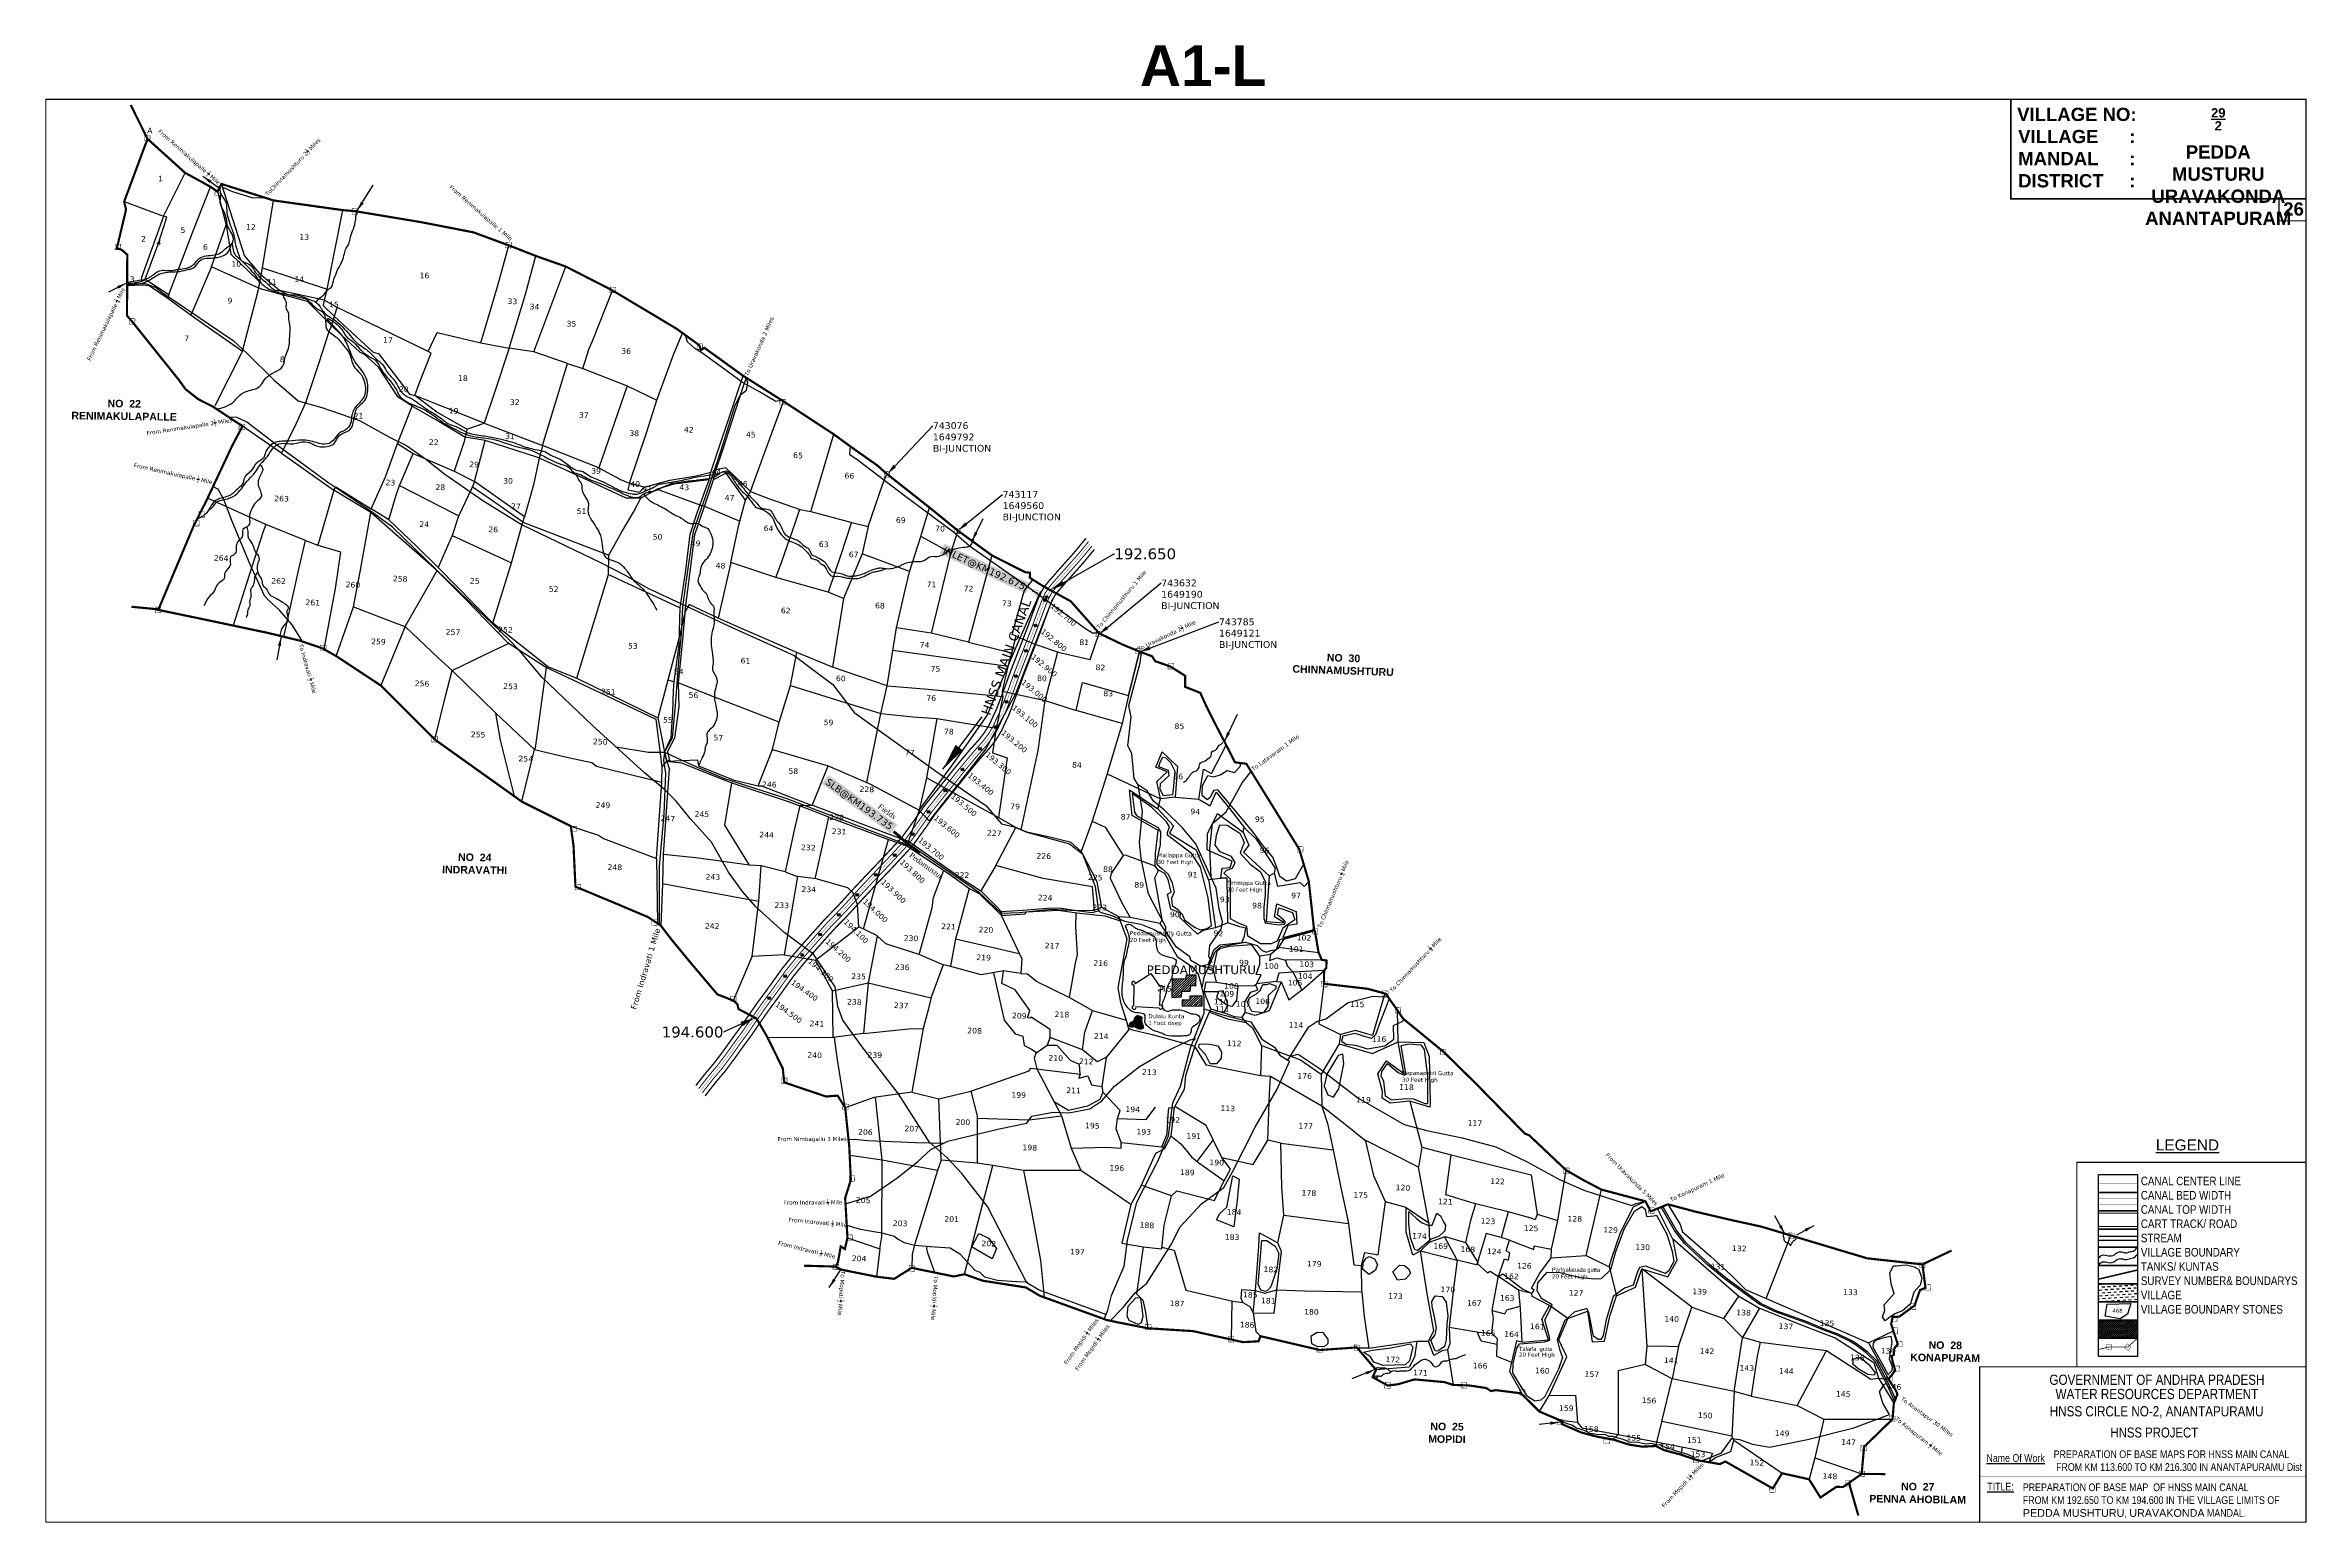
# Model space of a CAD drawing. Header units: inches. Extents: x 739758 to 748078, y 1645904 to 1651338.
import ezdxf
from ezdxf import colors
from ezdxf.entities.mleader import LeaderData, LeaderLine
from ezdxf.enums import TextEntityAlignment as Align
from ezdxf.math import Vec2, Vec3

# ---------------------------------------------------------------- set-up
doc = ezdxf.new("R2010")
doc.units = ezdxf.units.IN
doc.header["$MEASUREMENT"] = 0
doc.header["$PDMODE"] = 32
doc.header["$PDSIZE"] = 10
doc.linetypes.add('ACAD_ISO02W100', pattern=[15, 12, -3])
doc.linetypes.add('HIDDEN2', pattern=[0.1875, 0.125, -0.0625])
for name, color, linetype in [('CANAL1', 1, 'Continuous'), ('CSMark', 72, 'Continuous'), ('FRAME 025', 7, 'Continuous'), ('HILL', 223, 'Continuous'), ('PLOT', 7, 'Continuous'), ('PLOT NO', 7, 'Continuous'), ('ROADS', 6, 'Continuous'), ('stream', 4, 'Continuous'), ('STRUCTURE', 5, 'Continuous'), ('TABLE', 7, 'Continuous'), ('tank', 4, 'Continuous'), ('TANKS-STREAM', 4, 'Continuous'), ('TITLEBLOCK', 7, 'Continuous'), ('VILLAGE', 30, 'Continuous'), ('VILLAGE BOUNDRY', 5, 'Continuous'), ('VILLAGE STONES', 240, 'Continuous')]:
    doc.layers.add(name, color=color, linetype=linetype)
doc.styles.add('A', font='ARIAL_1.TTF')
doc.styles.add('ARIALN', font='ARIALN_1.TTF')
doc.styles.get("Standard").update_dxf_attribs({"font": 'verdana_0.ttf'})
doc.styles.add('style1', font='romantic_0.ttf')
doc.dimstyles.get("Standard").update_dxf_attribs({"dimtxt": 0.18, "dimasz": 35, "dimexe": 0.18, "dimexo": 0.0625, "dimgap": 0.09, "dimtad": 0, "dimtih": 1, "dimtoh": 1, "dimdec": 4, "dimzin": 0, "dimdsep": 46, "dimtxsty": 'Standard', "dimcen": 0.09, "dimadec": 0, "dimazin": 0, "dimtfac": 1, "dimtdec": 4, "dimtofl": 0, "dimtmove": 0, "dimatfit": 3, "dimfxl": 0, "dimtolj": 1, "dimtzin": 0, "dimarcsym": 0})

# ---------------------------------------------------------------- blocks, each defined once
blk = doc.blocks.new('SLB')
at = {"layer": 'STRUCTURE'}
h = blk.add_hatch(dxfattribs=at)
h.set_pattern_fill('DOTS', color=6, scale=20, angle=320.37225, style=0)
h.set_pattern_definition([(320.372247934, (-159.4327, -72.9564), (1.2786241598, 0.5641323054), [0, -1.25])])
h.paths.add_polyline_path([(769699.5, 1706871.1), (769699.5, 1706861.1), (769729.1, 1706861.1), (769732.1, 1706863.1), (769792.1, 1706863.1), (769795.1, 1706861.1), (769824.7, 1706861.1), (769824.7, 1706871.1), (769795.1, 1706871.1), (769792.1, 1706869.1), (769732.1, 1706869.1), (769729.1, 1706871.1)])
at = {"layer": 'STRUCTURE', "color": 6, "linetype": 'ACAD_ISO02W100', "ltscale": 0.5, "const_width": 0.5}
for points in [[(769699.5, 1706871.1), (769729.1, 1706871.1)], [(769699.5, 1706861.1), (769729.1, 1706861.1)], [(769795.1, 1706871.1), (769824.7, 1706871.1)], [(769795.1, 1706861.1), (769824.7, 1706861.1)]]:
    blk.add_lwpolyline(points, dxfattribs=at)
at = {"layer": 'STRUCTURE', "color": 6, "const_width": 0.628}
for points in [[(769726.1, 1706877.1), (769726.1, 1706873.1), (769732.1, 1706869.1), (769792.1, 1706869.1), (769798.1, 1706873.1), (769798.1, 1706877.1)], [(769726.1, 1706855.1), (769726.1, 1706859.1), (769732.1, 1706863.1), (769792.1, 1706863.1), (769798.1, 1706859.1), (769798.1, 1706855.1)]]:
    blk.add_lwpolyline(points, dxfattribs=at)
at = {"layer": 'STRUCTURE', "color": 6}
blk.add_lwpolyline([(769732.1, 1706863.1), (769792.1, 1706863.1)], dxfattribs=at)
blk.add_lwpolyline([(769732.1, 1706863.1), (769792.1, 1706863.1)], dxfattribs=at)
at = {"layer": 'STRUCTURE', "color": 0}
blk.add_circle((769762.1, 1706866.1), 1.24, dxfattribs=at)
for points in [[(769703.8, 1706866), (769726.7, 1706866)], [(769818.6, 1706865.8), (769795.7, 1706865.8)]]:
    blk.add_leader(points, dimstyle='Standard', override={"dimasz": 10, "dimgap": 0.09, "dimtad": 0}, dxfattribs=at)
blk = doc.blocks.new('IN')
at = {"layer": 'STRUCTURE', "color": 190, "const_width": 0.5}
for points in [[(763871.3, 1696666), (763849.3, 1696666)], [(763871.3, 1696649.2), (763849.3, 1696649.2)], [(763895.1, 1696672), (763895.1, 1696668), (763889.1, 1696664), (763881.7, 1696664), (763874.3, 1696664), (763868.3, 1696668), (763868.3, 1696672)], [(763868.3, 1696643.2), (763868.3, 1696647.2), (763874.3, 1696651.2), (763881.7, 1696651.2), (763881.7, 1696651.2), (763881.7, 1696651.2), (763889.1, 1696651.2), (763895.1, 1696647.2), (763895.1, 1696643.2)]]:
    blk.add_lwpolyline(points, dxfattribs=at)
at = {"layer": 'STRUCTURE', "color": 0}
blk.add_circle((763881.7, 1696657.6), 2.11, dxfattribs=at)
blk.add_leader([(763872.7, 1696657.6), (763851.2, 1696657.6)], dimstyle='Standard', override={"dimasz": 10, "dimgap": 0.09, "dimtad": 0}, dxfattribs=at)

msp = doc.modelspace()

# ---------------------------------------------------------------- hatches: boundary and pattern name
at = {"layer": 'stream'}
h = msp.add_hatch(dxfattribs=at)
h.set_pattern_fill('ANSI31', color=256, scale=20, style=0)
edge = h.paths.add_edge_path()
edge.add_spline(control_points=[(743745.6, 1647734), (743746.7, 1647737.4), (743749.5, 1647746.2), (743763.9, 1647748.4), (743765.2, 1647760.9), (743770.4, 1647765.9), (743778.1, 1647772), (743784.7, 1647766.6), (743793.9, 1647763.8), (743790.5, 1647755.4), (743791.6, 1647748.6), (743792.4, 1647741.1), (743795.6, 1647734.7), (743797.3, 1647728.7), (743799, 1647720.8), (743787.6, 1647719.7), (743777.3, 1647719.5), (743769, 1647728.2), (743759, 1647728.6), (743747.9, 1647725.6), (743746.7, 1647732.3), (743746.2, 1647734.9)], knot_values=[0, 0, 0, 0, 10.202386, 26.484492, 33.158618, 44.746459, 47.761311, 61.03143, 65.060048, 73.599193, 80.743042, 87.196646, 95.641911, 101.631518, 107.070782, 115.617121, 127.7962, 139.16977, 147.593401, 158.470819, 165.391292, 165.391292, 165.391292, 165.391292], degree=3, periodic=0)
at = {"layer": 'tank'}
h = msp.add_hatch(dxfattribs=at)
h.set_pattern_fill('DASH', color=256, scale=85.053561, angle=3.54054, style=0)
h.set_pattern_definition([(3.5405362, (206013.963, 458791.154), (9.95484588, 11.26796005), [10.63169507, -10.63169507])])
h.paths.add_polyline_path([(747312, 1646783.4), (747454.8, 1646783.4), (747454.8, 1646716.5), (747312, 1646716.5)])
at = {"layer": 'VILLAGE'}
h = msp.add_hatch(dxfattribs=at)
h.set_pattern_fill('ANSI31', color=256, scale=50, style=0)
h.paths.add_polyline_path([(743972.6, 1647880.3), (743990.9, 1647879.4), (743992.4, 1647917.9), (743954.7, 1647918.5), (743953.2, 1647903.2), (743904, 1647904.1), (743902.2, 1647836.1), (743938.2, 1647838.2), (743939.1, 1647858.8), (743970.3, 1647859.9)])
h.paths.add_polyline_path([(744013.6, 1647840.8), (743968.5, 1647840.4), (743968.9, 1647826.8), (743940.7, 1647827.5), (743940.4, 1647803.8), (744014, 1647805.3)])
at = {"layer": 'VILLAGE', "linetype": 'Continuous'}
h = msp.add_hatch(dxfattribs=at)
h.set_pattern_fill('SACNCR', color=256, scale=57.127627, angle=1.53032, style=0)
h.set_pattern_definition([(46.53031993, (206013.963, 458791.154), (-3.88684878, 3.684574612), []), (46.53031993, (206017.7485, 458791.255), (-3.88684878, 3.684574612), [0, -5.355715033])])
h.paths.add_polyline_path([(747312, 1646649.5), (747454.8, 1646649.5), (747454.8, 1646582.5), (747312, 1646582.5)])
at = {"layer": 'VILLAGE STONES'}
h = msp.add_hatch(color=256, dxfattribs=at)
edge = h.paths.add_edge_path(flags=16)
edge.add_arc((743894.9, 1648068.5), 11.3, -6.95798, 353.04202)
edge = h.paths.add_edge_path()
edge.add_arc((743894.9, 1648068.5), 12.7, -6.95798, 353.04202)

# ---------------------------------------------------------------- linework, layer by layer
at = {"color": 3}
for p in [(743435.8, 1649297.7), (743400.6, 1649204.1), (743364.9, 1649110.7), (743329, 1649017.4), (743294.5, 1648923.5), (743255, 1648831.7), (743196.6, 1648751), (743131.8, 1648674.8), (743069.1, 1648596.9), (743007, 1648518.6), (742949, 1648437.1), (742882.7, 1648359.5), (742813.9, 1648286.8), (742677.2, 1648140.5), (742745.2, 1648214), (742608.9, 1648067.4), (742542.6, 1647992.4), (742479.7, 1647914.6), (742421.1, 1647833.5)]:
    msp.add_point(p, dxfattribs=at)
at = {"layer": 'CANAL1', "color": 1}
for points, const_width in [([(743587, 1649525), (743582.2, 1649519.6), (743540.8, 1649469.7), (743519.8, 1649446.3), (743450.6, 1649368.1), (743434.8, 1649349), (743422.1, 1649327.6), (743410.5, 1649302.4), (743391.1, 1649251.2), (743372, 1649198.5), (743344.9, 1649128.1), (743307.8, 1649032.2), (743286.9, 1648974.1), (743257.1, 1648895.5), (743242.7, 1648865.2), (743231.6, 1648840.6), (743214.7, 1648812.7), (743191.9, 1648783.1), (743157.5, 1648745), (743108, 1648685.3), (742992.3, 1648541.2), (742954.9, 1648488.2), (742909.4, 1648424.9), (742864.4, 1648376.5), (742841.9, 1648352.2), (742775.7, 1648283.1), (742728.5, 1648232.7), (742674.8, 1648173.8), (742623.4, 1648121.2), (742574.1, 1648065.9), (742540.1, 1648027.8), (742507, 1647989.5), (742468.6, 1647942.1), (742420.7, 1647875), (742379, 1647818.5), (742340.8, 1647763.8), (742313.8, 1647724.3), (742280.6, 1647679.3), (742250.1, 1647636.5), (742231.7, 1647611.9), (742219.7, 1647596), (742189, 1647559.9), (742158, 1647520.6), (742151.5, 1647511.9)], 5), ([(743617.7, 1649484.1), (743578.7, 1649437.1), (743557.2, 1649413), (743488.6, 1649335.5), (743475.7, 1649320.1), (743466.4, 1649304.3), (743456.6, 1649283.1), (743438, 1649233.8), (743418.8, 1649181), (743391.5, 1649110.1), (743354.6, 1649014.7), (743333.8, 1648956.8), (743303.2, 1648875.9), (743288.1, 1648844.1), (743275.9, 1648817.2), (743256, 1648784.4), (743230.3, 1648751.1), (743195.3, 1648712.3), (743146.7, 1648653.7), (743032.3, 1648511.1), (742995.6, 1648459.2), (742948.1, 1648393.2), (742901, 1648342.5), (742878.2, 1648317.9), (742812, 1648248.7), (742765.2, 1648198.7), (742711.2, 1648139.5), (742659.9, 1648087.1), (742611.4, 1648032.6), (742577.7, 1647994.8), (742545.3, 1647957.4), (742508.4, 1647911.8), (742461.1, 1647845.6), (742419.6, 1647789.4), (742382, 1647735.4), (742354.6, 1647695.3), (742321.1, 1647650), (742290.5, 1647607), (742271.6, 1647581.9), (742258.7, 1647564.7), (742227.7, 1647528.3), (742197.6, 1647490.1), (742185.3, 1647473.7)], 5), ([(747454.8, 1647042.3), (747312, 1647042.3)], 3.5), ([(747454.8, 1646993.3), (747312, 1646993.3)], 3.5)]:
    msp.add_lwpolyline(points, dxfattribs=dict(at, const_width=const_width))
at = {"layer": 'CANAL1', "color": 5}
for points, const_width in [([(743596.1, 1649512.8), (743593.5, 1649509.8), (743557.2, 1649465.5), (743531, 1649436.3), (743462, 1649358.3), (743447.1, 1649340.4), (743435.4, 1649320.6), (743424.3, 1649296.6), (743405.2, 1649246), (743386, 1649193.3), (743358.9, 1649122.7), (743321.8, 1649027), (743301, 1648968.9), (743271, 1648889.6), (743256.3, 1648858.8), (743244.9, 1648833.6), (743227.1, 1648804.2), (743203.4, 1648773.5), (743168.9, 1648735.2), (743119.6, 1648675.8), (743004.3, 1648532.2), (742967.1, 1648479.5), (742921, 1648415.4), (742875.4, 1648366.3), (742852.8, 1648341.9), (742786.6, 1648272.8), (742739.5, 1648222.5), (742685.8, 1648163.5), (742634.3, 1648111), (742585.3, 1648055.9), (742551.4, 1648017.9), (742518.5, 1647979.9), (742480.6, 1647933), (742432.8, 1647866.2), (742391.2, 1647809.8), (742353.2, 1647755.3), (742326, 1647715.6), (742292.7, 1647670.5), (742262.3, 1647627.6), (742243.6, 1647602.9), (742231.4, 1647586.6), (742200.6, 1647550.4), (742169.9, 1647511.4), (742161.7, 1647500.5)], 3.5), ([(742175.2, 1647485.2), (742185.7, 1647499.2), (742216.1, 1647537.8), (742247, 1647574.1), (742259.6, 1647590.9), (742278.4, 1647615.8), (742308.9, 1647658.8), (742342.3, 1647704), (742369.6, 1647743.9), (742407.4, 1647798.1), (742449, 1647854.4), (742496.5, 1647920.9), (742533.8, 1647967), (742566.4, 1648004.7), (742600.2, 1648042.6), (742649, 1648097.3), (742700.3, 1648149.8), (742754.2, 1648208.9), (742801.1, 1648259), (742867.3, 1648328.2), (742890, 1648352.7), (742936.5, 1648402.7), (742983.4, 1648467.9), (743020.3, 1648520.1), (743135.1, 1648663.2), (743184, 1648722.1), (743218.8, 1648760.7), (743243.6, 1648792.9), (743262.6, 1648824.2), (743274.5, 1648850.4), (743289.4, 1648881.7), (743319.8, 1648962), (743340.6, 1649020), (743377.5, 1649115.5), (743404.8, 1649186.3), (743423.9, 1649239), (743442.8, 1649288.9), (743453.1, 1649311.3), (743463.5, 1649328.8), (743477.2, 1649345.3), (743546, 1649423), (743572.4, 1649452.5), (743608.4, 1649496.5)], 3.5), ([(747454.8, 1647095.3), (747312, 1647095.3)], 1.4), ([(747454.8, 1647074.3), (747312, 1647074.3)], 1.4)]:
    msp.add_lwpolyline(points, dxfattribs=dict(at, const_width=const_width))
at = {"layer": 'CANAL1', "color": 1, "linetype": 'HIDDEN2', "ltscale": 100}
for points, const_width in [([(743602.3, 1649504.6), (743601.1, 1649503.3), (743559.8, 1649453.4), (743538.5, 1649429.6), (743469.6, 1649351.8), (743455.3, 1649334.6), (743444.2, 1649315.9), (743433.6, 1649292.8), (743414.5, 1649242.5), (743395.4, 1649189.8), (743368.2, 1649119.1), (743331.2, 1649023.5), (743310.4, 1648965.5), (743280.2, 1648885.7), (743265.4, 1648854.6), (743253.8, 1648828.9), (743235.3, 1648798.5), (743211.1, 1648767.1), (743176.4, 1648728.6), (743127.3, 1648669.5), (743012.3, 1648526.1), (742975.2, 1648473.7), (742928.7, 1648409), (742882.7, 1648359.5), (742882.7, 1648359.5), (742860.1, 1648335.1), (742793.8, 1648265.9), (742746.8, 1648215.7), (742693, 1648156.7), (742641.7, 1648104.1), (742592.7, 1648049.2), (742558.9, 1648011.3), (742526.2, 1647973.4), (742488.5, 1647927), (742440.9, 1647860.3), (742399.3, 1647804), (742361.4, 1647749.6), (742334.2, 1647709.8), (742300.8, 1647664.7), (742270.3, 1647621.7), (742251.6, 1647596.9), (742239.2, 1647580.4), (742208.3, 1647544.1), (742177.8, 1647505.3), (742168.4, 1647492.8)], 1), ([(747312, 1647151.7), (747454.8, 1647151.7)], 1.4)]:
    msp.add_lwpolyline(points, dxfattribs=dict(at, const_width=const_width))
at = {"layer": 'CSMark', "color": 5, "const_width": 3.91}
for points in [[(739759.5, 1651139.4), (748075.2, 1651139.4), (748075.2, 1645906.1), (739759.5, 1645906.1)], [(748075.2, 1650773.1), (747976, 1650773.1), (747976, 1650692.5), (748075.2, 1650692.5)], [(747232, 1647229.8), (748075.2, 1647229.8), (748075.2, 1646478), (747232, 1646478)], [(746874.7, 1646478), (748075.2, 1646478), (748075.2, 1645906.1), (746874.7, 1645906.1)]]:
    msp.add_lwpolyline(points, close=True, dxfattribs=at)
at = {"layer": 'FRAME 025', "lineweight": -3, "const_width": 0.894}
for points in [[(746874.5, 1646270.9), (748075.2, 1646270.9)], [(746874.5, 1646201), (748075.2, 1646201)], [(746874.5, 1646072.7), (748075.2, 1646072.7)]]:
    msp.add_lwpolyline(points, dxfattribs=at)
at = {"layer": 'HILL'}
for points in [[(743871.8, 1648578.2), (743859.7, 1648600.7), (743860.4, 1648623.4), (743892.3, 1648652.6), (743889.9, 1648670.7), (743854.3, 1648684.8), (743859.5, 1648702.1), (743869.4, 1648719.8), (743880.7, 1648717.9), (743897.6, 1648700.3), (743913.5, 1648668.4), (743908, 1648614), (743904.7, 1648581.2), (743871.8, 1648578.2)], [(744384.5, 1648321.4), (744356.5, 1648272.4), (744323.8, 1648263.7), (744300.2, 1648280.5), (744288.5, 1648314.4), (744273.8, 1648352.4), (744238.2, 1648393.8), (744197.8, 1648448.7), (744122.2, 1648539.3), (744072, 1648599.3), (744055.2, 1648597.2), (744044, 1648571.8), (744032.4, 1648563.5), (744013.9, 1648579), (744015.1, 1648615.5), (744034.9, 1648652.9), (744056.9, 1648648.1), (744079.8, 1648655), (744105.5, 1648670.6), (744132.5, 1648663), (744154.4, 1648685.9), (744156.1, 1648698.3)], [(744048.5, 1648100.7), (744036.6, 1648203), (744008, 1648315.2), (743974.7, 1648365.7), (743886.4, 1648433.6), (743886.7, 1648442.3), (743894.1, 1648463.7), (743883.4, 1648482.6), (743827.1, 1648536), (743756.2, 1648586.2), (743764.7, 1648517.5), (743772.5, 1648504.9), (743804.3, 1648487.3), (743849.3, 1648462.5), (743861.1, 1648444.7), (743859.5, 1648399), (743847.8, 1648341.7), (743847.3, 1648326.8), (743866.7, 1648309.7), (743889.4, 1648289.8), (743903.1, 1648257.5), (743910.7, 1648223.8), (743901.6, 1648200.9), (743903.3, 1648174.6), (743925, 1648160), (743940.8, 1648142.9), (743949.4, 1648121.6), (743985.5, 1648095.1), (744007.3, 1648085.1), (744032.7, 1648089.9), (744048.5, 1648100.7)], [(744313.3, 1648122), (744291.3, 1648140.3), (744296.3, 1648165.8), (744346.1, 1648148.2), (744355.5, 1648122.1), (744329.2, 1648104), (744310.9, 1648091.4), (744290.6, 1648043), (744268.1, 1648033.5), (744229, 1648032.8), (744182.6, 1648061.1), (744178.1, 1648097.3), (744145.1, 1648110.3), (744118.9, 1648125.6), (744118.4, 1648188.4), (744118, 1648247.6), (744118.2, 1648270.7), (744094.2, 1648292.7), (744104.5, 1648303.9), (744125.7, 1648312.2), (744135.7, 1648332.9), (744122, 1648354), (744079.9, 1648371.4), (744061.7, 1648396.7), (744067.1, 1648433.6), (744079.2, 1648470.8), (744105.9, 1648469.8), (744152.2, 1648440.5), (744163.8, 1648417.9), (744168, 1648404.9), (744161.8, 1648387.1), (744153.9, 1648367.3), (744190.6, 1648326.4), (744228.2, 1648298.4), (744246.1, 1648262.8), (744245.9, 1648212.9), (744240.8, 1648168.8), (744240.4, 1648143.6), (744240.4, 1648126.1), (744245.5, 1648111), (744270.1, 1648107.5), (744297.8, 1648103.5), (744316.4, 1648105.4), (744320.7, 1648113), (744313.3, 1648122)], [(744180.9, 1647816.1), (744187.7, 1647835), (744214.5, 1647849), (744227.8, 1647861.9), (744237.3, 1647884.2), (744251.7, 1647883.7), (744261.6, 1647887), (744285.5, 1647879.5), (744285.1, 1647869.2), (744257.5, 1647843.9), (744255.1, 1647803.3), (744240, 1647780.2), (744196.3, 1647784.2), (744180.9, 1647816.1)], [(744701.7, 1647832.3), (744687.6, 1647792.7), (744669.1, 1647747), (744652, 1647698.7), (744636.6, 1647685.3), (744603.6, 1647695.5), (744576.5, 1647703.8), (744531.4, 1647693.5)], [(744531.4, 1647693.5), (744526.1, 1647675.7), (744543.8, 1647664.3), (744578.6, 1647660.5), (744622.4, 1647646.7), (744686.1, 1647658.4), (744719.4, 1647682.5), (744718.5, 1647733), (744750.5, 1647747.8), (744756.8, 1647755.5)], [(744002.8, 1647664.2), (744019.8, 1647665.2), (744041.9, 1647664.4), (744071.5, 1647657.7), (744085.7, 1647635.1), (744084.4, 1647612.5), (744067.2, 1647591.5), (744043.1, 1647592.3), (744026.7, 1647626.3), (744002.4, 1647651.9), (744002.8, 1647664.2)], [(744673.1, 1647546.6), (744675.2, 1647563.6), (744695.8, 1647593.7), (744735.8, 1647560), (744757.1, 1647550.5), (744764, 1647555.4), (744745.9, 1647660), (744775.5, 1647666.2), (744803.1, 1647662.7), (744819.1, 1647662.1), (744831.3, 1647644.2), (744842.9, 1647545), (744842.6, 1647445.1), (744834.3, 1647445.2), (744793.2, 1647461.7), (744764.9, 1647462.7), (744710.7, 1647457.9), (744688.6, 1647473), (744682.2, 1647528.3), (744673.1, 1647546.6)], [(744496.4, 1647468.8), (744517, 1647499.5), (744535.1, 1647592.5), (744531.7, 1647627.1), (744514.5, 1647622.1), (744472.3, 1647554.5), (744463.3, 1647509.5), (744476.7, 1647478.2), (744496.7, 1647469.2)], [(745182.6, 1646412.3), (745157.3, 1646455.9), (745158.5, 1646490.3), (745171.8, 1646546.5), (745182.1, 1646562.6), (745275, 1646569.8), (745293.2, 1646575.3), (745292.5, 1646586.7), (745274.6, 1646650.1), (745289, 1646678.9), (745302.3, 1646705.8), (745262.9, 1646728.7), (745246.4, 1646757.1), (745248.9, 1646786.8), (745283.7, 1646826.3), (745331, 1646824.7), (745404.5, 1646806.2), (745458.9, 1646800.8), (745483.7, 1646802.5), (745518.2, 1646835.3), (745535.9, 1646902.1), (745568.2, 1646986.5), (745604.3, 1647050.1), (745632.2, 1647067.7), (745644.2, 1647057.5), (745649.4, 1647030), (745675.8, 1647032.8), (745686.2, 1647035.5), (745723.9, 1646965.2), (745742.9, 1646903.3), (745749.9, 1646865.5), (745729.6, 1646829.7), (745718.5, 1646820.8), (745644.8, 1646847.5), (745622.5, 1646843.1), (745616.3, 1646827.3), (745600.2, 1646778.5), (745567.9, 1646766.7), (745525.7, 1646736.2), (745500.1, 1646650.1), (745489.4, 1646592.3), (745480.6, 1646578.2), (745471.4, 1646578.5), (745454.3, 1646590.4), (745436.7, 1646677), (745429.9, 1646691.6), (745382.2, 1646678.8), (745347.6, 1646647.1), (745325.1, 1646589.7), (745320.2, 1646577.2), (745329.1, 1646542.2), (745339.9, 1646512), (745324.6, 1646468.7), (745274.8, 1646368.5), (745260.4, 1646354.6), (745237.7, 1646351.2), (745211.5, 1646369.1), (745182.6, 1646412.3)], [(744797, 1646907.8), (744781, 1646952.6), (744774, 1647003.3), (744775, 1647048.5), (744801.5, 1647024.5), (744821, 1647008.9), (744844.9, 1646998.8), (744860.3, 1646998.3), (744877.8, 1647042.4), (744891.3, 1647032.7), (744902.4, 1647010.7), (744909.7, 1646998.1), (744906.9, 1646977.6), (744885.7, 1646958.3), (744857, 1646946.9), (744823.1, 1646919.2), (744806.7, 1646904.9), (744797, 1646907.8)], [(743164.9, 1646917), (743192.6, 1646968.6), (743227.5, 1646950.9), (743257.1, 1646912.9), (743241.3, 1646874.3), (743165.7, 1646918.5)], [(744219.8, 1646781.8), (744234, 1646942.4), (744252.5, 1646941.7), (744283.2, 1646921.7), (744295.7, 1646894), (744289.1, 1646838.1), (744267.3, 1646771.9), (744256.1, 1646759.9), (744247.2, 1646754.6), (744229.9, 1646759.8), (744219.8, 1646781.8)], [(744628.3, 1646883.1), (744647.6, 1646874.8), (744659.3, 1646854.3), (744651.9, 1646833.4), (744628.2, 1646817.3), (744605.6, 1646835), (744607, 1646860.7), (744617.8, 1646877.3), (744628.3, 1646883.1)], [(744715.5, 1646827.1), (744739.5, 1646851.6), (744759, 1646850.9), (744774, 1646837), (744780.1, 1646820.8), (744762.4, 1646799.8), (744732.5, 1646796.7), (744715.5, 1646827.1)], [(746560.6, 1646746.8), (746548.5, 1646782.7), (746544.2, 1646823.5), (746558, 1646849.3), (746568.2, 1646849), (746603.9, 1646852.4), (746634, 1646845.2), (746650.6, 1646835.3), (746662.4, 1646803.5), (746655.9, 1646777.5), (746632.4, 1646752.1), (746620.1, 1646709.8), (746590.4, 1646684), (746562.8, 1646673.1), (746539, 1646656.9), (746526.4, 1646647.1), (746517.1, 1646661.3), (746525.6, 1646684.2), (746523.2, 1646705.9), (746560.6, 1646746.8)], [(743738.1, 1646663.8), (743742.4, 1646700.7), (743770.3, 1646731.7), (743786.4, 1646732.1), (743790.4, 1646703.7), (743796.2, 1646662.8), (743789.2, 1646638.9), (743778.2, 1646633.1), (743745.8, 1646648.1), (743738.1, 1646663.8)], [(744855.6, 1646574.8), (744871.8, 1646594.8), (744876.7, 1646619.4), (744868.9, 1646661.3), (744859.9, 1646699.7), (744859, 1646718.3), (744871.5, 1646739), (744897.2, 1646736.5), (744912.4, 1646715.4), (744917.4, 1646665.8), (744914.3, 1646634.6), (744912.3, 1646577), (744905.8, 1646552), (744880.6, 1646535.8), (744871.8, 1646536.1), (744855.6, 1646574.8)], [(744417.2, 1646561.9), (744415.1, 1646591.3), (744437.2, 1646605), (744458.2, 1646604.3), (744475.9, 1646579.5), (744475.9, 1646563), (744463.1, 1646551.6), (744436.9, 1646552.5), (744417.2, 1646561.9)], [(744607.6, 1646531.2), (744640.8, 1646538.9), (744709, 1646547.4), (744779.6, 1646562.5), (744789.5, 1646550.8), (744776.4, 1646499.8), (744761.5, 1646485.3), (744679.5, 1646482.5), (744645.5, 1646494.4), (744632.8, 1646514.9), (744607.6, 1646531.2)], [(746537.6, 1646449), (746502.8, 1646514), (746483.4, 1646548.2), (746484.4, 1646565.1), (746493, 1646575.1), (746526.4, 1646586.8), (746547.6, 1646590.2), (746551.4, 1646566.9), (746546.9, 1646538.8), (746542.2, 1646507.5), (746552.5, 1646478.9), (746552, 1646462.4), (746537.6, 1646449)], [(746408.8, 1646491.5), (746408.8, 1646505.4), (746421.3, 1646510.6), (746437.3, 1646510.6), (746468.3, 1646485.4), (746490, 1646455.8), (746486.1, 1646446.7), (746463.5, 1646449), (746427.7, 1646470.8), (746408.2, 1646487.9), (746408.8, 1646491.5)]]:
    msp.add_lwpolyline(points, dxfattribs=at)
msp.add_spline([(743738.9, 1648013.6), (743745.2, 1648035.4), (743746.4, 1648046.6), (743746.4, 1648057.1), (743743, 1648069.5), (743737.4, 1648086.7), (743733.6, 1648101.4), (743744.5, 1648105.1), (743760.6, 1648097.6), (743765.9, 1648093.5), (743782, 1648086.4), (743798.9, 1648080.4), (743822.6, 1648068.7), (743842.8, 1648052.2), (743845.1, 1648034.2), (743848.5, 1648011), (743875.5, 1647989.6), (743917.9, 1647972.4), (743909, 1647940.2), (743898.9, 1647900.5), (743888.7, 1647882.5), (743882.3, 1647859.6), (743876, 1647835.6), (743867, 1647799.4), (743886.1, 1647785.5), (743901.9, 1647789.6), (743915, 1647791.1), (743939, 1647789.6), (743974.3, 1647776.5), (744001.7, 1647768.2), (744004.7, 1647750.6), (743973.9, 1647719.5), (743971.7, 1647704.9), (743966.8, 1647698.9), (743946.9, 1647694.4), (743922.9, 1647693.6), (743880.5, 1647697.4), (743863.6, 1647704.9), (743826.4, 1647719.5), (743814.4, 1647729.6), (743803.5, 1647745.4), (743804.6, 1647769.7), (743760.3, 1647782.9), (743745, 1647793.4), (743722.6, 1647832.6), (743719.3, 1647863), (743720.8, 1647880.2), (743723.4, 1647906.8), (743724.5, 1647927.8), (743726.8, 1647965.1), (743735.1, 1647990.6), (743740.3, 1648015.7)], degree=3, dxfattribs=at)
at = {"layer": 'PLOT'}
for points in [[(740047.9, 1650763.3), (740192.2, 1650709.3), (740271.9, 1650869.3)], [(740212.1, 1650421.5), (740306.5, 1650667.8), (740365.8, 1650817.7)], [(740365.8, 1650817.7), (740391.2, 1650799.9), (740424, 1650670.2), (740440.1, 1650570), (740544.2, 1650470), (740543.5, 1650444.3), (740369.8, 1650523.3), (740423.2, 1650677.4)], [(740794.3, 1650440.9), (740783.7, 1650401.1), (740619.1, 1650436), (740552.3, 1650492.7), (740490.2, 1650565), (740405.7, 1650828.2)], [(740483.5, 1650212.7), (740542.7, 1650439.7), (740557.2, 1650519.5), (740597.7, 1650767.5)], [(740557.2, 1650519.5), (740794.3, 1650440.9), (740852.6, 1650731.8)], [(740192.2, 1650709.3), (740111.6, 1650484.6), (740110.8, 1650474), (740058.7, 1650465.4)], [(740110.8, 1650474), (740125.8, 1650478.3), (740171.3, 1650602.7), (740205, 1650706.4), (740192.2, 1650709.3)], [(741166.4, 1650212.5), (741199.1, 1650281.4), (741360, 1650244), (741422.1, 1650450.9), (741463.6, 1650602.1)], [(741360, 1650244), (741464.8, 1650224), (741525.1, 1650422.6), (741563, 1650563.2)], [(740125.8, 1650478.3), (740212.1, 1650421.5), (740208, 1650408)], [(740369.8, 1650523.3), (740293.6, 1650346.1)], [(741555.5, 1650211.1), (741672.8, 1650524.4)], [(740059.3, 1650455.2), (740115.3, 1650457.5), (740139.6, 1650454.1), (740208, 1650408), (740307.7, 1650335.9), (740483.5, 1650212.7), (740381.1, 1650012)], [(740543.5, 1650444.3), (740720.8, 1650397), (740810.9, 1650307.5), (740831.7, 1650373.7), (740783.7, 1650401.1), (740779.9, 1650381.1), (740821.3, 1650340.6), (740964.5, 1650209.1), (740983.4, 1650204.8), (741097.7, 1650054.8), (741117.1, 1650050.5), (741133.6, 1650094.2), (741177.5, 1650205.9), (741166.4, 1650212.5), (740951.2, 1650316.6), (740831.7, 1650373.7)], [(741678.6, 1650168.3), (741735.6, 1650148.8), (741758.2, 1650222.7), (741769.8, 1650247.5), (741845.1, 1650436.4)], [(740810.9, 1650307.5), (740800.2, 1650280.1), (740764, 1650170.1), (740714.7, 1650023), (740681.3, 1649947.5), (740627.1, 1649838.1), (740483.4, 1649937.1)], [(742199.9, 1649739.8), (742167.8, 1649736.7), (742070.6, 1649723.6), (742009.3, 1649705.1), (741966.8, 1649681.8), (741948.7, 1649671.9), (741894.4, 1649673), (741667.9, 1649778), (741569.5, 1649821.5), (741376.6, 1649884.2), (741301.3, 1649896.5), (741194.9, 1649960.3), (741113.6, 1650006.9), (741056.2, 1650044.3), (740983.3, 1650154.4), (740932.3, 1650200.9), (740914.6, 1650209.2), (740846.3, 1650273.3), (740810.9, 1650307.5)], [(741464.8, 1650224), (741414.4, 1650072.3), (741372.6, 1649948.1), (741178.1, 1650025.8), (741117.1, 1650050.5)], [(741372.6, 1649948.1), (741587.5, 1649866.7), (741678.6, 1650168.3), (741555.5, 1650211.1), (741464.8, 1650224)], [(741735.6, 1650148.8), (741898.1, 1650085.1), (742007.6, 1650033.5), (742070.5, 1650203.3), (742102.7, 1650279.4)], [(741898.1, 1650085.1), (741794.2, 1649784.5), (741587.5, 1649866.7)], [(741960.6, 1649712.4), (742055.7, 1649738.5), (742152, 1649754.8), (742206, 1649767.9), (742302.8, 1650058), (742324.8, 1650122.8)], [(742336, 1650115.8), (742320.7, 1650069.7), (742250, 1649852.3), (742224.1, 1649772.9), (742212.4, 1649731.6), (742181.6, 1649641.1), (742146.6, 1649537.2), (742111.7, 1649267.7), (742103.5, 1649164), (742085.9, 1648993.2), (742088.6, 1648905.6), (742073.3, 1648789.8), (742047.4, 1648740.2), (742054, 1648707.6), (742044.7, 1648705.3), (742035.5, 1648738), (742060, 1648792.3), (742066.3, 1648886.3), (742068.9, 1648964.4), (742071.1, 1648997.3), (742090.1, 1649133), (742092.3, 1649228.2), (742093.7, 1649268.8), (742113.1, 1649397.9), (742130.2, 1649539.9), (742155.6, 1649618.8), (742184, 1649697.6), (742199.9, 1649739.8), (742206, 1649767.9)], [(740627.1, 1649838.1), (740819.6, 1649702.4), (740826.7, 1649714.5), (740956.7, 1649633.4), (741009.6, 1649750.5), (741054, 1649873), (741107, 1650011.2)], [(741308.5, 1649926.6), (741198.9, 1649988.5), (741117.1, 1650050.5)], [(741794.2, 1649784.5), (741874.6, 1649741.6), (741904, 1649728.7), (741907.1, 1649728.1), (741969.5, 1649912.9), (742007.6, 1650033.5)], [(742352.3, 1649697.5), (742396.6, 1649819), (742436.6, 1649928.8), (742473.8, 1650028.5)], [(741308.5, 1649926.6), (741298.7, 1649881.1), (741262.1, 1649772.2)], [(741308.5, 1649926.6), (741372.6, 1649948.1)], [(742352.3, 1649697.5), (742418.3, 1649671.1), (742535.4, 1649631.1), (742574.7, 1649623.5), (742603.8, 1649721.4), (742658.9, 1649907.3)], [(741021.8, 1649592.5), (741046.9, 1649680.2), (741060.6, 1649719.4), (741110.9, 1649836.6)], [(741054, 1649873), (741110.9, 1649836.6), (741262.1, 1649772.2), (741337, 1649734.2), (741376.6, 1649884.2)], [(741587.5, 1649866.7), (741582.2, 1649845.2), (741574.5, 1649819.3), (741554.3, 1649722.1), (741520.4, 1649604.4), (741337, 1649734.2)], [(741337, 1649734.2), (741325.8, 1649707.3), (741278, 1649605.9), (741254.5, 1649535.2), (741202.6, 1649417.5), (741123, 1649496.4), (741021.8, 1649592.5), (740956.7, 1649633.4)], [(741060.6, 1649719.4), (741259.9, 1649616.9), (741278.9, 1649607.9)], [(741907.1, 1649728.1), (741900.6, 1649702.6), (741943.5, 1649695), (741960.6, 1649712.4), (741907.1, 1649728.1)], [(742009.3, 1649705.1), (742166.3, 1649648.5), (742185.6, 1649642), (742312.6, 1649588.2), (742333.7, 1649665.2), (742263, 1649763.9), (742214.9, 1649740.4)], [(742333.7, 1649665.2), (742352.3, 1649697.5), (742262.1, 1649784.5), (742225.3, 1649776.3)], [(742574.7, 1649623.5), (742730.3, 1649582.2), (742784.9, 1649568.5), (742838, 1649721.6), (742854.3, 1649761.5)], [(740715.5, 1649516.5), (740569.3, 1649576), (740354.6, 1649671.9)], [(740819.6, 1649702.4), (740760.7, 1649499.5), (740844, 1649475.3), (740824.8, 1649339.8), (740783.1, 1649117.1)], [(742006.7, 1648346.8), (742026.6, 1648628.2), (742027, 1648683.8), (742005.6, 1648859), (741801.5, 1648955.5), (741699.8, 1649003.6), (741598.6, 1649051.4), (741460.3, 1649139.6), (741379.8, 1649222.6), (741305.8, 1649298.9), (741196.2, 1649409.5), (741057.2, 1649530.6), (740955.3, 1649619.4), (740819.6, 1649702.4)], [(741254.5, 1649535.2), (741472.9, 1649434.6), (741515.1, 1649584), (741434.7, 1649640.2), (741328.7, 1649714.3)], [(741515.1, 1649584), (741741.2, 1649497), (741830.6, 1649462.6), (741878.8, 1649548.4), (741921.5, 1649621.1), (741948.7, 1649671.9)], [(742855, 1648981.9), (742889.6, 1649195.9), (742920.4, 1649329.2), (742936.7, 1649401.2), (742978.7, 1649531), (743011, 1649638)], [(740569.3, 1649576), (740558.8, 1649550.4), (740506.1, 1649385.2), (740448.5, 1649204)], [(740828.2, 1649091.6), (740891.5, 1649273.2), (740915.9, 1649402.1), (740955.3, 1649619.4)], [(741515.1, 1649584), (741520.4, 1649604.4)], [(742784.9, 1649568.5), (742763, 1649467.9), (742694.6, 1649303.9), (742638.5, 1649327.3), (742445, 1649380.4), (742280.1, 1649435.9), (742309, 1649574.9), (742312.6, 1649588.2)], [(742445, 1649380.4), (742465.9, 1649435.3), (742517.8, 1649584.3), (742534, 1649631.5)], [(742723.8, 1649583.9), (742683.5, 1649460.8), (742638.5, 1649327.3)], [(743115.2, 1649553.1), (743088.3, 1649468.6), (743017.1, 1649176.1), (742889.6, 1649195.9)], [(740635.5, 1649162.6), (740690.8, 1649411.8), (740715.5, 1649516.5), (740760.7, 1649499.5)], [(743089.4, 1649472), (742978.7, 1649531)], [(740891.5, 1649273.2), (741041.9, 1649215.6), (741082.1, 1649200.2), (741164.1, 1649343.7), (741199, 1649406.7)], [(741082.1, 1649200.2), (741203.2, 1649085.5), (741255.1, 1649038.5), (741415.5, 1648882.2), (741557.7, 1648748.1), (741560.9, 1648753.7), (741602.1, 1649049.8), (741605.1, 1649053.8), (741404.7, 1649213), (741202.6, 1649417.5)], [(741404.7, 1649213), (741472.9, 1649434.6)], [(741713.8, 1649010), (741794.4, 1649275.4), (741829.9, 1649391.5), (741830.6, 1649462.6)], [(741829.9, 1649391.5), (742093.7, 1649268.8)], [(742280.1, 1649435.9), (742233, 1649231.1), (742127.1, 1649281), (742110.5, 1649252.4), (742090.9, 1649164.9), (742011.5, 1648865), (742035.5, 1648738), (742044.7, 1648705.3), (742052.5, 1648677.7), (742030.4, 1648361.9), (742028.3, 1648255.5), (742022.5, 1648100.3)], [(742937.3, 1649402.9), (742763, 1649467.9)], [(743240.8, 1649461.8), (743190.6, 1649281.9), (743154.4, 1649143.1), (743017.1, 1649176.1)], [(742694.6, 1649303.9), (742654.6, 1649051.5), (742523.1, 1649104.4)], [(743280.4, 1648943.2), (743279.6, 1648962.8), (743300.6, 1649053.2), (743313.2, 1649103.2), (743330.2, 1649164.9), (743314.9, 1649170.6), (743354.8, 1649312.8), (743360.3, 1649332.6), (743391.4, 1649372.7)], [(742380.8, 1648615.1), (742433.2, 1648748.2), (742457.7, 1648848.2), (742499.9, 1648983.2), (742523.1, 1649104.4), (742311.1, 1649197.1), (742233, 1649231.1)], [(741082.1, 1649200.2), (740992.1, 1648983.5)], [(741191.3, 1648785), (741232, 1648948.7), (741254.4, 1649039.1), (741409, 1649113.5), (741462.5, 1649138.2)], [(743154.4, 1649143.1), (743313.2, 1649103.2)], [(743330.2, 1649164.9), (743401.7, 1649134.2), (743489.3, 1649104.9), (743601.6, 1649079.5), (743635.2, 1649175.4)], [(741605.1, 1649053.8), (741713.8, 1649010), (742011.5, 1648865)], [(743300.6, 1649053.2), (742876, 1649111.7)], [(743279.6, 1648962.8), (743436.4, 1648928.6), (743483.1, 1649107)], [(743436.4, 1648928.6), (743551, 1648891.8), (743574, 1648995), (743742.8, 1648946.5), (743783.2, 1649108.5)], [(743783.2, 1649108.5), (743742.8, 1648946.5)], [(742071.1, 1648997.3), (742048.1, 1649003.4)], [(742457.7, 1648848.2), (742219.5, 1648940.2), (742085.9, 1648993.2)], [(742499.9, 1648983.2), (742684.3, 1648926.5), (742832, 1648880.2), (742855, 1648981.9), (742654.6, 1649051.5)], [(742855, 1648981.9), (743006, 1648970.1), (743280.4, 1648943.2), (743256, 1648826.4)], [(743348.6, 1648452.7), (743411.1, 1648744.2), (743436.4, 1648928.6)], [(743742.8, 1648946.5), (743719.7, 1648843.8), (743551, 1648891.8)], [(741483.7, 1648575.9), (741432.7, 1648782.8), (741415.5, 1648882.2)], [(742779.8, 1648626.5), (742832, 1648880.2), (742951, 1648868), (743038.3, 1648861.9), (743256, 1648826.4), (743243, 1648735.5), (743296.4, 1648717.7), (743264.5, 1648497.8)], [(743038.3, 1648861.9), (742999.7, 1648643.9)], [(743719.7, 1648843.8), (743677.3, 1648700.6), (743663.7, 1648654.9), (743609.7, 1648484.2), (743568.8, 1648372.8)], [(741511.1, 1648556.4), (741557.7, 1648748.1), (741681.2, 1648719.2), (741768.1, 1648700.3), (741785.6, 1648686.3), (742026.6, 1648628.2)], [(742433.2, 1648748.2), (742637.6, 1648688.2), (742793.3, 1648620.6), (742972.3, 1648524.9), (742927.1, 1648394.2)], [(743664.7, 1648658.3), (743861.1, 1648566.2), (743847.3, 1648630), (743885.1, 1648666.3), (743843.9, 1648682.6), (743866.4, 1648739.3), (743922.8, 1648685.1), (743914.8, 1648573.1), (743861.1, 1648566.2)], [(743914.8, 1648573.1), (744001.6, 1648566), (744019.2, 1648676.1), (744049, 1648659.7), (744102.8, 1648764)], [(742027, 1648683.8), (742044.7, 1648705.3), (742157.1, 1648710.7), (742160.4, 1648687.5), (742288.4, 1648636.3), (742380.8, 1648615.1), (742393.1, 1648614.2), (742579.6, 1648541.9), (742533.7, 1648540.4)], [(742044.7, 1648705.3), (742099, 1648698.8), (742241.7, 1648640.9), (742287, 1648624.1)], [(742579.6, 1648541.9), (742637.6, 1648688.2)], [(743644.5, 1648166.5), (743627.3, 1648261.2), (743576.1, 1648360.8), (743568.8, 1648372.8), (743532.3, 1648405.5), (743453.2, 1648425.2), (743369, 1648444.5), (743328.3, 1648460.8), (743254.6, 1648503.5), (743085.4, 1648596.7), (742999.7, 1648643.9), (742972.3, 1648524.9)], [(742349.2, 1648322.5), (742258, 1648470), (742283.9, 1648625.1), (742494.1, 1648555.6), (742533.7, 1648540.4), (742512.7, 1648451.5), (742480.2, 1648298.7), (742391.3, 1648319.8)], [(743841.3, 1648319.3), (743842.4, 1648366.1), (743852, 1648450.2), (743757.1, 1648505.9), (743746.4, 1648599.5), (743850.6, 1648530.5), (743909.2, 1648466.8), (743894.4, 1648441), (743991.6, 1648378.5), (744038.7, 1648264.7), (744062.6, 1648092), (744018, 1648082.2), (743997.5, 1648069.5), (743933.2, 1648128.8), (743933.8, 1648146.3), (743898.7, 1648160.9), (743886.2, 1648216.4), (743899.8, 1648223.1), (743889.1, 1648269.8), (743877, 1648292.3), (743853.8, 1648303.8)], [(743850.6, 1648530.5), (743861.1, 1648566.2)], [(744001.6, 1648566), (744043.5, 1648540.9), (744065.2, 1648590.6), (744115.2, 1648530.8), (744169.9, 1648459.9), (744212.2, 1648417.8), (744282.7, 1648311.5), (744279.5, 1648293), (744290.8, 1648245.8), (744374.1, 1648258.9), (744389, 1648244), (744406.4, 1648263.1)], [(742590.6, 1648272.6), (742640.9, 1648499.2), (742533.7, 1648540.4)], [(742580.3, 1648543.6), (742897.8, 1648423.5), (742933.1, 1648411.3), (743138, 1648268.1), (743199.7, 1648228.1), (743256.7, 1648171.9), (743275.1, 1648151.7), (743274.7, 1648139.4)], [(742640.9, 1648499.2), (742860.5, 1648417.6), (742927.1, 1648394.2), (743072.1, 1648298.7), (743159, 1648235.5), (743194, 1648218.8), (743274.7, 1648139.4), (743350, 1647978.3), (743346.6, 1647924.4), (743283.1, 1647933.7), (743236.5, 1647925.5), (743201.3, 1647919.5), (743084, 1647951.8), (743056.9, 1647957.9), (742972.7, 1647993.7), (742850, 1648033.4), (742817.1, 1648063.9), (742750.7, 1648096.5)], [(743609.7, 1648484.2), (743656.8, 1648463), (743723.3, 1648358.8), (743679.8, 1648291.8), (743675.1, 1648275), (743718.9, 1648184), (743748.9, 1648129.9), (743707.3, 1648132.9), (743712.5, 1648118.3), (743736.5, 1648051.6), (743704.1, 1647871.5), (743713.6, 1647818.2), (743734, 1647752.6), (743742.2, 1647723.6), (743757.5, 1647717.3), (743830, 1647699.9), (743987.1, 1647657.5), (744045.8, 1647794), (744021.7, 1647856.6), (744028.6, 1647893.9), (744066.7, 1647892.6), (744054, 1647943), (744007.4, 1647951.8), (743972.1, 1647971.5), (743968.4, 1647985.5), (743919.2, 1648021.2), (743859.9, 1648108.1), (743748.9, 1648129.9)], [(744036.6, 1648269.8), (744083.3, 1648275), (744087.1, 1648311.4), (744117.6, 1648314), (744124.5, 1648337.4), (744032.3, 1648378.7), (744034.3, 1648438.3), (744070.3, 1648513.3), (744119.5, 1648476.6), (744165.2, 1648444.1), (744168.2, 1648462.2)], [(741691.2, 1648466.1), (741793.5, 1648433.3), (741812.1, 1648421.4), (742006.7, 1648346.8), (742009.7, 1648108.8)], [(742767.9, 1648088), (742819.5, 1648272.3), (742860.5, 1648417.6)], [(743255.1, 1648321.2), (743328.3, 1648460.8)], [(744165.2, 1648444.1), (744185.8, 1648396.6), (744166.3, 1648370), (744261.1, 1648282.9), (744279.5, 1648293)], [(742028.3, 1648255.5), (742133.7, 1648235.9), (742288, 1648207.3), (742382.9, 1648189.7), (742391.3, 1648319.8), (742349.2, 1648322.5), (742150.9, 1648349.1), (742030.4, 1648361.9)], [(743275.1, 1648151.7), (743355.6, 1648156.7), (743444.3, 1648164), (743488.7, 1648166.1), (743552.1, 1648155.7), (743618.1, 1648157.5), (743610.2, 1648242.7), (743429, 1648273.6), (743255.1, 1648321.2), (743199.7, 1648228.1)], [(743859.9, 1648108.1), (743867.1, 1648122.8), (743840.4, 1648276.6), (743853.7, 1648303.4), (743841.3, 1648319.3), (743731.5, 1648359.1), (743723.3, 1648358.8)], [(742480.2, 1648298.7), (742524.9, 1648281.3), (742476, 1647993.1), (742358.9, 1647987.3)], [(742476, 1647993.1), (742585.5, 1647975), (742591.6, 1647973.2), (742750.7, 1648096.5), (742746.3, 1648178.5), (742728.3, 1648222.3), (742710.3, 1648239.9), (742593.6, 1648272.2)], [(742593.6, 1648272.2), (742524.9, 1648281.3)], [(742972.7, 1647993.7), (743020.8, 1648166.1), (743025.7, 1648204), (743063.3, 1648304.5)], [(743156.9, 1648237.1), (743115.7, 1648081), (743106.4, 1648051.4), (743087.7, 1647950.8)], [(744108.1, 1648110.5), (744105.9, 1648274.8), (744083.3, 1648275)], [(744261.1, 1648282.9), (744249.3, 1648115.5), (744315.5, 1648111.1), (744280.2, 1648132.4), (744289, 1648180), (744360.2, 1648152.9), (744362.2, 1648105.9), (744329.6, 1648100.4), (744311.1, 1648056.2), (744421.2, 1648085.4), (744425.7, 1648085.9)], [(742289.2, 1647824.8), (742358.9, 1647987.3), (742382.9, 1648189.7)], [(743274.7, 1648139.4), (743293.7, 1648138.7), (743362.8, 1648143.6), (743368.2, 1648151.1), (743484.8, 1648157.5), (743552.4, 1648147.9), (743656.5, 1648136.7), (743712.5, 1648118.3), (743707.3, 1648132.9), (743644.5, 1648166.5), (743618.1, 1648157.5)], [(743525.8, 1647835.9), (743548.1, 1647962.8), (743554.9, 1647994.5), (743549.1, 1648096.1), (743550.9, 1648148.2)], [(742818.9, 1648062.2), (742784.9, 1647890.5), (742767.8, 1647704.2), (742656, 1647688.5), (742415.6, 1647687.9)], [(744007.4, 1647951.8), (744037, 1647958.5), (744057.3, 1648011.3), (744079, 1648029.1), (744160.2, 1648038.2), (744170.2, 1648061), (744174.3, 1648091.2), (744152.4, 1648096.1), (744108.1, 1648110.5), (744062.6, 1648092)], [(744428.5, 1648080.8), (744407.5, 1648075.1), (744313.4, 1648049.4), (744292.2, 1648016.7), (744265.7, 1647993.9), (744225.9, 1647988.1), (744196.9, 1648029.2), (744113.8, 1648023.3), (744079.1, 1648015.2), (744067.9, 1648004.8), (744054, 1647943)], [(742656, 1647688.5), (742654.2, 1647861), (742591.6, 1647973.2)], [(743106.4, 1648051.4), (743341, 1647997.5)], [(744066.7, 1647892.6), (744146, 1647878.6), (744206.3, 1647880.1), (744214.2, 1647886.6), (744230.8, 1647919.5), (744212.3, 1647920.6), (744226.4, 1647958.2), (744225.9, 1647988.1)], [(744265.7, 1647993.9), (744261.4, 1647971.9), (744288.5, 1647981.8), (744321.1, 1647973.5), (744327.1, 1647952.7), (744349, 1647929.3), (744380.7, 1647863.4), (744462.7, 1647935.3), (744349, 1647929.3), (744296.3, 1647925.5), (744287.1, 1647894.9), (744214.2, 1647886.6)], [(744294.7, 1648020.6), (744442.2, 1648002)], [(744454.3, 1647974.7), (744321.1, 1647973.5)], [(742654.2, 1647861), (742784.9, 1647890.5), (743016.7, 1647834.2), (743062, 1647956.8)], [(743246.1, 1647927.2), (743285.2, 1647752.5), (743325.7, 1647702.2), (743354.2, 1647693.5), (743359.2, 1647659.4), (743386, 1647646.1), (743405.4, 1647632.6)], [(743443.6, 1647659.1), (743454.9, 1647688), (743454.4, 1647718.4), (743385.4, 1647763.5), (743381.2, 1647760), (743371.9, 1647761.4), (743379.5, 1647787.9), (743326, 1647864.8), (743277.4, 1647887.6), (743283.1, 1647933.7)], [(743346.6, 1647924.4), (743371.3, 1647923), (743406.3, 1647895), (743525.8, 1647835.9), (743610.1, 1647787.7), (743734, 1647752.6), (743743.7, 1647718.3), (743661.4, 1647615.1), (743644.9, 1647509.1), (743648.8, 1647488.4)], [(743767.8, 1647887.6), (743824.9, 1647924.6), (743857.8, 1647875.9)], [(743904, 1647904.1), (743902.2, 1647836.1), (743938.2, 1647838.2), (743939.1, 1647858.8), (743970.3, 1647859.9), (743972.6, 1647880.3), (743990.9, 1647879.4), (743992.4, 1647917.9), (743954.7, 1647918.5), (743953.2, 1647903.2), (743904, 1647904.1)], [(744304.5, 1647893.8), (744260.2, 1647786.7), (744209.2, 1647770.4), (744172.5, 1647780.4), (744170.7, 1647818.6), (744193.1, 1647855.4), (744218.6, 1647863.8), (744210.2, 1647883.4)], [(744287.1, 1647894.9), (744304.5, 1647893.8), (744332.6, 1647828), (744381.3, 1647863.9)], [(743016.7, 1647834.2), (743002.8, 1647776.9), (742987.6, 1647722.5), (742945.7, 1647488.1), (742805.5, 1647468.7), (742700.8, 1647430.4), (742671.5, 1647614.8), (742661.1, 1647689.2)], [(743763.2, 1647882.2), (743760.9, 1647805.7)], [(743859.5, 1647866.7), (743857.5, 1647806.6)], [(743940.7, 1647827.5), (743940.4, 1647803.8), (744014, 1647805.3), (744013.6, 1647840.8), (743968.5, 1647840.4), (743968.9, 1647826.8), (743940.7, 1647827.5)], [(744022, 1647858.4), (744074.7, 1647857.9), (744066.8, 1647836), (744109, 1647806.2), (744107.3, 1647815.1), (744091.8, 1647860.4), (744074.7, 1647857.9)], [(744045.8, 1647794), (744065.7, 1647788.2), (744093.2, 1647779), (744109, 1647806.2), (744126, 1647804.6), (744142.1, 1647825.7), (744146, 1647878.6)], [(744462.3, 1647886.6), (744442.8, 1647738.8), (744522.8, 1647699.5), (744518.1, 1647666.2), (744452.5, 1647553.6)], [(744686.1, 1647850.8), (744640.6, 1647696), (744578.4, 1647715.1), (744522.8, 1647699.5)], [(742767.8, 1647704.2), (742934, 1647720.2), (742987.6, 1647722.5)], [(743573.3, 1647643.3), (743582.7, 1647708.9), (743610.1, 1647787.7)], [(744176.4, 1647743.7), (744198.9, 1647724.9), (744232.7, 1647658.9), (744228.9, 1647548.4), (744030.5, 1647587.1), (743987.1, 1647657.5), (743953, 1647547.5), (743947.7, 1647497.2), (743911.5, 1647431.6), (743898.7, 1647327.5), (743875.4, 1647279.9), (743842.9, 1647262), (743787.9, 1647142.4), (743751.1, 1647074.6), (743718.9, 1646932.6), (743796.7, 1646918.7), (743772.8, 1646746), (743795.2, 1646723.1), (743804.7, 1646685.2), (743814.4, 1646619.4)], [(743855.8, 1647796.6), (743770.4, 1647801.7)], [(744040.7, 1647782.1), (744106.8, 1647757.4), (744176.4, 1647743.7), (744176.4, 1647743.7), (744161.6, 1647762.2), (744132.8, 1647764.8), (744093.2, 1647779)], [(744161.6, 1647762.2), (744172.5, 1647780.4)], [(744518.1, 1647666.2), (744640.9, 1647629.6), (744735.6, 1647673.2), (744733.2, 1647788)], [(742945.7, 1647488.1), (743045.2, 1647463.1), (743163, 1647491), (743377.1, 1647566.1), (743383.7, 1647576.7), (743565.6, 1647553.5), (743562.2, 1647589.1), (743529.8, 1647604.6), (743480.7, 1647659.3), (743443.6, 1647659.1), (743402.5, 1647630.6), (743395.7, 1647612.3), (743405.9, 1647573.8), (743496.6, 1647400.9), (743532.2, 1647282.3), (743567.5, 1647200.3), (743356.9, 1647200.3), (743243.3, 1647218.1), (743185.9, 1647226.7), (743054, 1647237.9), (743040.4, 1647200.3), (742836.8, 1647238.1), (742717.2, 1647255.1)], [(743664, 1647618.3), (743627.4, 1647599.8), (743573.3, 1647643.3), (743455.4, 1647689.3)], [(744232.7, 1647658.9), (744342.5, 1647619.2), (744375.5, 1647606.2), (744452.5, 1647553.6), (744454.8, 1647439.8), (744455, 1647432.1), (744475.7, 1647372.2), (744495.5, 1647275.3), (744524.8, 1647137.3), (744551.7, 1647010.6), (744572.2, 1646853.1), (744600.4, 1646850.1), (744612.4, 1646897.6), (744662, 1646889.7), (744689.2, 1647083.9), (744645.7, 1647180.6), (744616.6, 1647308.2), (744540.4, 1647369), (744454.9, 1647435.9), (744265.9, 1647545.6)], [(744735.6, 1647673.2), (744830.2, 1647670.5), (744849.5, 1647618.9), (744853.5, 1647449.9), (744851.9, 1647432.5), (744778.6, 1647455), (744706.3, 1647447.7), (744676.5, 1647465.7), (744677.3, 1647489.9), (744660.5, 1647555.8), (744692.5, 1647603.6), (744756.3, 1647556.7), (744735.6, 1647673.2)], [(743163, 1647491), (743185.7, 1647400.2), (743185.9, 1647226.7)], [(743532.2, 1647282.3), (743662, 1647285.6), (743716.4, 1647282.2), (743716.6, 1647302.8), (743697.2, 1647352.4), (743702.1, 1647390.8), (743712.9, 1647419.8), (743648.8, 1647488.4), (743637.6, 1647461), (743592.5, 1647436.8), (743522.5, 1647420.1), (743470.3, 1647451)], [(743565.6, 1647553.5), (743560.5, 1647538.7), (743593.2, 1647547.9), (743606.5, 1647514.5), (743644.9, 1647509.1)], [(744202.3, 1646676.8), (744210.2, 1646758.4), (744222.4, 1646920.1), (744224.7, 1646970), (744292.4, 1646933.2), (744314.4, 1647035.9), (744307.1, 1647139.6), (744303.8, 1647299.8), (744255.3, 1647311.7), (744261.2, 1647482.4), (744265.9, 1647545.6), (744228.9, 1647548.4)], [(742836.8, 1647238.1), (742812.6, 1647469.7)], [(743054, 1647237.9), (743045.2, 1647463.1)], [(743185.7, 1647392.6), (743377.7, 1647385.9), (743496.6, 1647400.9)], [(743702.1, 1647390.8), (743808.5, 1647386.7), (743842, 1647433.2)], [(743865.9, 1647286.9), (743885, 1647334.7), (743888.4, 1647403.5), (743891.9, 1647430.2), (743911.5, 1647431.6)], [(743898.7, 1647327.5), (743936.2, 1647297.4), (743975.3, 1647250.3), (743997.3, 1647231.5), (744094.8, 1647161.3), (744118.4, 1647205.2), (744085.9, 1647247), (744054.1, 1647312.9), (744028.6, 1647365.8), (743913.5, 1647435.2)], [(744778.6, 1647455), (744821.7, 1647285.2), (744809.4, 1647212.1)], [(743995.2, 1647233.3), (744055.1, 1647310.9)], [(744085.9, 1647247), (744201.8, 1647221.9), (744255.3, 1647311.7)], [(744765.2, 1647063.8), (744848.2, 1647006.9), (744809.4, 1647212.1), (744610.9, 1647312.7)], [(742828.3, 1646912), (742835.9, 1646955.5), (742836.8, 1647238.1)], [(743716.6, 1647302.8), (743865.9, 1647286.9), (743875.9, 1647280.9)], [(744303.8, 1647299.8), (744495.5, 1647275.3)], [(744821.7, 1647285.2), (744929.8, 1647256.9), (745224.3, 1647183.5), (745247.2, 1647039.6), (745239.8, 1647018.8), (745224.5, 1647024.2), (745139.4, 1647047.4), (745014.4, 1647078.5), (744910.9, 1647109.8), (744929.8, 1647256.9)], [(743040.4, 1647200.3), (742956.5, 1646930.3), (742947, 1646892.5), (742945.4, 1646841.6)], [(743139.2, 1646818.2), (743214.2, 1647106.3), (743243.3, 1647218.1)], [(743356.9, 1647200.3), (743386.3, 1647050), (743418.7, 1646868.8), (743432.6, 1646733.3)], [(743751.1, 1647074.6), (743567.5, 1647200.3)], [(743796.7, 1646918.7), (743865.5, 1646912.2), (743874.6, 1646998.9), (743901.4, 1647107.1), (743789.6, 1647146.2)], [(743901.4, 1647107.1), (743921.1, 1647124.4), (744059.9, 1647089.9), (744079.3, 1647131.4), (744094.8, 1647161.3)], [(744126.8, 1647179.7), (744150.6, 1647168.1), (744142.8, 1647090.6), (744130.2, 1646992.8), (744067.3, 1647018.6), (744079.4, 1647041.3), (744104.9, 1647065.2), (744119.3, 1647142.4), (744126.8, 1647179.7)], [(745190.5, 1646568), (745288.1, 1646576.5), (745263.9, 1646653.5), (745291.9, 1646703.5), (745228.1, 1646736.1), (745227.1, 1646747.9), (745235.6, 1646760), (745225.5, 1646767.1), (745255.8, 1646822.6), (745298.4, 1646878.3), (745299.4, 1646910.2), (745322.6, 1647015.4), (745353, 1647201)], [(744627.7, 1646546), (744804.1, 1646572.4), (744847.3, 1646572.5), (744866.6, 1646609.9), (744840.7, 1646754.9), (744816.9, 1646904), (744788.6, 1646888), (744764.7, 1646973.2), (744765.2, 1647063.8), (744689.2, 1647083.9)], [(745019.2, 1647077.2), (745001.9, 1647016.1), (744982.7, 1646935.4)], [(745298.4, 1646878.3), (745427.3, 1646887.3), (745483.3, 1647129.4)], [(745427.3, 1646887.3), (745511.9, 1646845.8), (745519.6, 1646874.4), (745552.7, 1646971.1), (745600.7, 1647065.7), (745644.8, 1647086.5)], [(745511.9, 1646845.8), (745538.1, 1646738.9), (745608.7, 1646771), (745632.1, 1646837.6), (745727.4, 1646809.1), (745761.9, 1646870.3), (745746.4, 1646944.4), (745689.7, 1647059.9)], [(745727.2, 1647075.4), (745773, 1647001.1), (745781.9, 1646974.6), (745883.8, 1646884.6), (745959.7, 1646815.6), (746013, 1646762.4), (746089, 1646728.9), (746304.6, 1646635.6), (746465.9, 1646565.8), (746557.3, 1646609.5)], [(744314.4, 1647035.9), (744552.5, 1647004.2)], [(744848.2, 1647006.9), (744851, 1646936.3), (744816.9, 1646904)], [(745139.4, 1647047.4), (745114.3, 1646952.8)], [(745247.2, 1647039.6), (745322.6, 1647015.4)], [(742709, 1646951.9), (742828.3, 1646912), (742816, 1646809.1)], [(743866, 1646917.5), (743910.6, 1646906.6), (743953.4, 1646759.4), (744126.6, 1646719.6), (744163.4, 1646713.7), (744189.7, 1646699.9), (744202.3, 1646676.8), (744211.8, 1646607.5), (744228.8, 1646590.3)], [(744163.4, 1646713.7), (744157.8, 1646728.8), (744159.9, 1646761.7), (744210.2, 1646758.4), (744244.9, 1646749), (744289.1, 1646760.9), (744306.2, 1646901.8), (744292.4, 1646933.2)], [(744816.9, 1646904), (744952.2, 1646869.5), (744938.3, 1646765.5), (744923.2, 1646623.4), (744925.2, 1646562.1), (744916.2, 1646540.3), (744897.6, 1646536.8), (744866.6, 1646518.8), (744847.3, 1646572.5)], [(744851, 1646936.3), (744907.8, 1646957.5), (744982.7, 1646935.4), (745028.6, 1646861.8), (745022.1, 1646853.2), (744952.2, 1646869.5), (744905.2, 1646956.5)], [(744923.2, 1646623.4), (745031.7, 1646605.3), (745079.9, 1646600.6), (745085.5, 1646657.7), (745081.2, 1646684.5), (745102.9, 1646805.7), (745126.3, 1646874.9), (745141.6, 1646870.3), (745145.6, 1646897.4), (745132.5, 1646904.6), (745144.6, 1646943.3), (745114.3, 1646952.8), (745059.5, 1646967.8), (745025.4, 1646857.5), (745063.3, 1646823.5), (745073.3, 1646829.4), (745104.4, 1646810.1), (745120.8, 1646820), (745192.1, 1646765.1), (745222.4, 1646750.2), (745227.1, 1646747.9), (745177.5, 1646759.4), (745104.4, 1646810.1)], [(745144.6, 1646943.3), (745234.6, 1646909.3), (745235, 1646923.2), (745299.4, 1646910.2)], [(745743, 1646951.2), (745783.5, 1646915.3), (745886.4, 1646825.3), (745988.5, 1646737.5), (746064.2, 1646693.7), (746228.2, 1646628.4), (746343, 1646584.3), (746485.6, 1646493), (746502.2, 1646435.8), (746558.9, 1646344.2)], [(746089, 1646728.9), (746179.6, 1646961)], [(744202.3, 1646676.8), (744278.4, 1646674.7), (744289.1, 1646760.9), (744390.4, 1646757.4), (744601.8, 1646753.3), (744600.4, 1646850.1)], [(745632.1, 1646837.6), (745650.2, 1646553.4), (745644.3, 1646486.7)], [(745766, 1646552.5), (745815.7, 1646697), (745632.1, 1646837.6)], [(744601.8, 1646753.3), (744610.5, 1646662.9), (744627.7, 1646546), (744585.1, 1646546.6)], [(745177.5, 1646759.4), (745184.4, 1646692.3), (745190.5, 1646568), (745171.1, 1646573.3), (745152, 1646495.2), (745145.2, 1646460.9), (745184.9, 1646389.1), (745189.7, 1646378)], [(745359.2, 1646654.9), (745431.7, 1646682.8), (745448.4, 1646569.5), (745494.9, 1646572.6), (745513.4, 1646663.6), (745538.1, 1646738.9)], [(745815.7, 1646697), (745933.1, 1646654.9), (745988.5, 1646737.5), (746064.2, 1646693.7), (746001.9, 1646586), (745933.1, 1646654.9)], [(744123.1, 1646720.3), (744121, 1646578)], [(745081.2, 1646684.5), (745128.2, 1646672.6), (745134.4, 1646687.8), (745183.5, 1646701.1)], [(745290.4, 1646372.1), (745356, 1646515), (745326.7, 1646577.3), (745359.2, 1646654.9), (745291.9, 1646703.5)], [(744804.1, 1646572.4), (744795.4, 1646513.5), (744775.1, 1646476.1), (744653.9, 1646466.2)], [(745098.1, 1646559.8), (745040.3, 1646572.1), (745025.8, 1646606.3)], [(745079.9, 1646600.6), (745099.9, 1646582.4), (745098.1, 1646559.8), (745097.1, 1646516.6), (745152, 1646495.2)], [(746001.9, 1646586), (746011.6, 1646584.8), (746067.6, 1646568), (746056.6, 1646516.4), (746033.6, 1646369.4), (745971.3, 1646386.5), (745743.4, 1646433.9)], [(745971.3, 1646386.5), (746001.9, 1646586)], [(746067.6, 1646568), (746310.6, 1646537.6), (746474.3, 1646432.1), (746502.2, 1646435.8), (746539.4, 1646432.2)], [(746465.9, 1646565.8), (746539.4, 1646432.2)], [(744916.2, 1646540.3), (744937.6, 1646411.1)], [(745394.6, 1646272.3), (745411.4, 1646253.2), (745544.4, 1646229.1), (745709.1, 1646196.7), (745810.1, 1646176.8), (745892.2, 1646160.7), (745877.9, 1646126.9), (745902.9, 1646144.3), (745958.7, 1646166.6), (745969.9, 1646207.9), (745962.7, 1646222.6), (745705.6, 1646276.6), (745743.4, 1646433.9), (745644.3, 1646486.7), (745544.6, 1646462.3), (745544.4, 1646229.1), (745524.8, 1646210.1)], [(745650.2, 1646553.4), (745688.3, 1646555.2), (745766, 1646552.5), (745743.4, 1646433.9)], [(746202.7, 1646335.9), (746310.6, 1646537.6)], [(745254.9, 1646313.1), (745290.4, 1646372.1), (745387.7, 1646373.9), (745394.6, 1646272.3), (745333, 1646280)], [(745971.3, 1646386.5), (745962.7, 1646222.6)], [(746033.6, 1646369.4), (746202.8, 1646335.9), (746301.4, 1646285.1), (746267.1, 1646138.6), (746246.9, 1646064)], [(745682.8, 1646186.4), (745706.4, 1646279.9)], [(746301.4, 1646285.1), (746554.1, 1646285.3)], [(745776, 1646154.5), (745781.5, 1646182.5)], [(745969.9, 1646207.9), (746147.6, 1646086.2)], [(746268.1, 1646142.6), (746440.5, 1646083.6)]]:
    msp.add_lwpolyline(points, dxfattribs=at)
for centre, radius, start, end in [((743761.3, 1647888.5), 6.55, 352.78954, 286.9463), ((743763.7, 1647799.2), 7.15, 112.97196, 21.09665), ((743862.2, 1647800.6), 7.58, 212.40376, 128.12003), ((743863.7, 1647872.3), 6.89, 233.16683, 148.09532)]:
    msp.add_arc(centre, radius, start, end, dxfattribs=at)
at = {"layer": 'PLOT NO'}
for points in [[(747312, 1647185.2), (747454.8, 1647185.2), (747454.8, 1647118.2), (747312, 1647118.2)], [(747312, 1647118.2), (747454.8, 1647118.2), (747454.8, 1647051.3), (747312, 1647051.3)], [(747312, 1647051.3), (747454.8, 1647051.3), (747454.8, 1646984.3), (747312, 1646984.3)], [(747312, 1646984.3), (747454.8, 1646984.3), (747454.8, 1646917.3), (747312, 1646917.3)], [(747312, 1646917.3), (747454.8, 1646917.3), (747454.8, 1646850.4), (747312, 1646850.4)], [(747312, 1646850.4), (747454.8, 1646850.4), (747454.8, 1646783.4), (747312, 1646783.4)], [(747312, 1646783.4), (747454.8, 1646783.4), (747454.8, 1646716.5), (747312, 1646716.5)], [(747312, 1646716.5), (747454.8, 1646716.5), (747454.8, 1646649.5), (747312, 1646649.5)], [(747312, 1646649.5), (747454.8, 1646649.5), (747454.8, 1646582.5), (747312, 1646582.5)], [(747312, 1646582.5), (747454.8, 1646582.5), (747454.8, 1646515.6), (747312, 1646515.6)]]:
    msp.add_lwpolyline(points, close=True, dxfattribs=at)
at = {"layer": 'PLOT NO', "color": 6}
for points in [[(747312, 1646957.8), (747454.8, 1646957.8)], [(747312, 1646943.8), (747454.8, 1646943.8)]]:
    msp.add_lwpolyline(points, dxfattribs=at)
at = {"layer": 'PLOT NO'}
msp.add_lwpolyline([(747335.9, 1646664.4), (747343.2, 1646708.6), (747431.4, 1646710.5), (747418.7, 1646671.9), (747392.1, 1646654.1), (747335.9, 1646664.4)], dxfattribs=at)
at = {"layer": 'PLOT NO', "color": 4}
for points in [[(747312, 1646875.9), (747325.1, 1646888.5), (747348.1, 1646885.9), (747370.5, 1646890.1), (747377.1, 1646895.5), (747392.2, 1646900.6), (747404.1, 1646898.7), (747415.8, 1646897.4), (747424.7, 1646900.3), (747443.2, 1646905.2), (747454.8, 1646917.3)], [(747312, 1646850.8), (747325.1, 1646863.4), (747348.1, 1646860.8), (747370.5, 1646865), (747377.1, 1646870.4), (747392.2, 1646875.5), (747404.1, 1646873.6), (747415.8, 1646872.3), (747424.7, 1646875.2), (747443.2, 1646880.2), (747454.8, 1646892.3)]]:
    msp.add_spline(points, degree=3, dxfattribs=at)
at = {"layer": 'ROADS'}
for points in [[(740409.5, 1650816.6), (740446.8, 1650800.7), (740521.1, 1650777.5), (740562.4, 1650778.7)], [(740084.2, 1650462), (740129.5, 1650461.4), (740167, 1650446.3), (740189.1, 1650427.5), (740239.1, 1650394.6), (740358.6, 1650313.1), (740449.2, 1650251.9), (740500.1, 1650204.8)], [(742463.6, 1650031.9), (742445.4, 1650027.9), (742384.9, 1650063.4), (742322.7, 1650098.5), (742244.9, 1650155.7), (742169.5, 1650209.7), (742147.4, 1650223.4), (742120.4, 1650246.9), (742113.5, 1650271.6)], [(740500.1, 1650204.8), (740600.2, 1650106.2), (740688.7, 1650030.1), (740774.9, 1650006.1), (740913.7, 1649957.6), (741024.4, 1649897.2), (741087.2, 1649865.7), (741156.6, 1649817.1), (741228.2, 1649760.5), (741367, 1649664.2), (741512.3, 1649574.1), (741800.4, 1649435.8), (741890.9, 1649389.5), (741974.7, 1649341.8), (742096.2, 1649285.2), (742274.3, 1649202.1), (742513.5, 1649094.4), (742655, 1648987.2), (742733.3, 1648883.6), (742950.4, 1648728), (743045.9, 1648660.4), (743218.4, 1648542.3), (743275.8, 1648475), (743323, 1648463.9), (743369, 1648444.5), (743526, 1648400.6), (743573.7, 1648364.7), (743620.5, 1648243.9), (743631.3, 1648162), (743631, 1648154.5)], [(741857.5, 1648757.7), (741857.5, 1648757.7), (741976.8, 1648738.5), (742035.5, 1648738), (742065.6, 1648790.5), (742076.3, 1648909.6), (742089.6, 1649087.8), (742098.6, 1649171.4), (742103.1, 1649271.6), (742118.6, 1649379.7), (742142.5, 1649551.3), (742196.1, 1649705.9), (742245.4, 1649852.5), (742295.7, 1650015), (742315.3, 1650052.9), (742338.2, 1650069.6), (742342.8, 1650096.8), (742336, 1650115.8)], [(743660.2, 1646669.8), (743542.1, 1646713.2), (743414.5, 1646759.3), (743369.1, 1646787.1), (743224.8, 1647067.9), (743130.1, 1647189), (743075.4, 1647246.9), (743010, 1647305.3), (742897.4, 1647481.4), (742763, 1647655), (742692.2, 1647752.6), (742673.8, 1647803.1), (742663.9, 1647875), (742583.7, 1647995.6), (742476.2, 1648074.5), (742372.3, 1648169.6), (742322.8, 1648225.9), (742271.1, 1648296.6), (742209, 1648407.8), (742130.1, 1648493.9), (742078.8, 1648558.5), (742036.5, 1648601.6), (741961.9, 1648662.8), (741770.7, 1648836.6), (741585.7, 1649013.3), (741501.1, 1649113.6), (741464.8, 1649151.2), (741314.8, 1649295.3), (741034.8, 1649566.4), (740947.9, 1649630.1), (740800.9, 1649727.2), (740608.7, 1649868.2), (740499.7, 1649952.1), (740463.2, 1649969.3), (740433.6, 1649970.1)], [(743635.2, 1649175.4), (743610.1, 1649176.3), (743585.4, 1649192.2), (743370.9, 1649346.3), (743158.4, 1649496.1), (743099.8, 1649547.5), (742919.5, 1649680.8), (742747.9, 1649811.2), (742718.3, 1649832.3), (742718.6, 1649857), (742721.7, 1649861.4)], [(740704, 1649145.1), (740665.8, 1649206.3), (740619.3, 1649260.9), (740580.8, 1649296.7), (740564.4, 1649312.7), (740546.7, 1649350.8), (740516.4, 1649417.4), (740507.4, 1649437.6), (740443.6, 1649590.6), (740414.2, 1649667.3), (740394, 1649705.6), (740374.6, 1649714.7)], [(742972.3, 1648524.9), (743105.5, 1648704.7), (743223, 1648873.6), (743302.8, 1649061.9), (743344.5, 1649158.8), (743420.2, 1649329.9)], [(743461.9, 1649298.8), (743327.8, 1648952.3), (743217.8, 1648750.8), (743009.5, 1648486.1), (742972.3, 1648524.9)], [(743631, 1648154.5), (743643, 1648148.5), (743682.3, 1648137.9), (743728.4, 1648116.2), (743788.3, 1648105.9), (743837.5, 1648085.7), (743879.4, 1648061.1), (743880.6, 1648095.6), (743854, 1648146.4), (743816.3, 1648217.7), (743789.3, 1648346.8), (743783, 1648406.2), (743794.1, 1648519.6), (743778.9, 1648618.4), (743763.8, 1648641.1), (743755.6, 1648734), (743741.1, 1648761.8), (743752.4, 1648867.4), (743744.6, 1648910.4), (743770.6, 1649007.3), (743786.5, 1649066.5), (743789.6, 1649096.8), (743788.7, 1649106.4)], [(742035.5, 1648738), (742032.4, 1648707.8), (742039.6, 1648661.2), (742033.5, 1648512.1), (742016.5, 1648317.6), (742015.8, 1648104.8)], [(742035.5, 1648738), (742094.3, 1648711.3), (742151.4, 1648685.7), (742253.6, 1648643.1), (742325.4, 1648619), (742482.7, 1648568.9), (742716.5, 1648480.1), (742952.2, 1648388.7), (743089.5, 1648293.9), (743191.1, 1648224.6), (743274.9, 1648145.6), (743341.9, 1648148.4), (743458.1, 1648160.9), (743552.1, 1648155.7), (743609.1, 1648149.1), (743631, 1648154.5)], [(744046.7, 1648279.6), (744042.8, 1648384.5), (744052.3, 1648475.8), (744102.9, 1648519.4), (744161.6, 1648625.5), (744194.3, 1648667.1)], [(744051.1, 1647964.7), (744038.5, 1647986.7), (744041.9, 1648026.8), (744084.1, 1648087.1), (744089.1, 1648114.2), (744076.8, 1648161), (744065.6, 1648238), (744041.6, 1648290.8), (743990.8, 1648401.2), (743941.9, 1648460), (743875.6, 1648525.6), (743834.6, 1648558.4), (743812.1, 1648595.7), (743778.9, 1648618.4)], [(743879.4, 1648061.1), (743922.7, 1647987.1), (743975.5, 1647950.3), (744000.2, 1647920.1)], [(744013.9, 1647871.9), (744022.6, 1647914.7), (744062.2, 1648003.4), (744083, 1648023.8), (744174.1, 1648039.3), (744215.9, 1648027), (744234.8, 1648008.9), (744250.6, 1648003.2), (744265.7, 1648008.3), (744287.9, 1648013), (744299.5, 1648048.9), (744427.4, 1648082.7)], [(743653.2, 1646653.4), (743667.3, 1646686.3), (743681, 1646739.9), (743727.4, 1646847.4), (743738.8, 1646941.7), (743774, 1647083.1), (743852.8, 1647236.4), (743890.4, 1647327.3), (743905.9, 1647448.2), (743934.7, 1647510), (743970.9, 1647651.4), (744021.6, 1647778.3), (744021.5, 1647837), (744010.8, 1647885.8), (744000.2, 1647920.1)], [(744021.6, 1647794.9), (744080.7, 1647774.8), (744142.4, 1647758.8), (744193, 1647746.8), (744234, 1647683.1), (744280.4, 1647653.7), (744299.4, 1647624.2), (744328.7, 1647605.2), (744351.5, 1647641), (744406.9, 1647727.6), (744435.4, 1647747.8), (744469.2, 1647757.9), (744551, 1647817.4), (744641.9, 1647841.1), (744682.5, 1647838.7), (744696.7, 1647839.4)], [(742701.9, 1647077), (742793.7, 1647105.7), (742891.1, 1647171.4), (742966.8, 1647232.1), (743015.2, 1647276.8), (743078.5, 1647307.6), (743267.4, 1647352.6), (743369, 1647374.4), (743387.9, 1647399.5), (743466.1, 1647413.8), (743523.7, 1647411.8), (743600.9, 1647426.2), (743645.1, 1647455.6), (743691.8, 1647509.6), (743783.8, 1647582.6), (743868.4, 1647631.7), (743969.9, 1647680.2), (743989.1, 1647685.2), (743980.1, 1647674.3)], [(743675.1, 1646647.2), (743723.2, 1646696.2), (743767.8, 1646749.3), (743810.2, 1646785.9), (743898.3, 1646925.5), (743933.1, 1646992.8), (744011.6, 1647077.6), (744058.1, 1647111.5), (744093.4, 1647137.6), (744125.8, 1647194.7), (744208.6, 1647359.2), (744289.5, 1647498.5), (744335.2, 1647600.9), (744328.7, 1647605.2)], [(744338.5, 1647620.6), (744367.5, 1647627.1), (744444, 1647576.1), (744586.5, 1647467.2), (744757.6, 1647368.8), (744840.3, 1647347.4), (744971.1, 1647319.8), (745094.5, 1647286.2), (745207.5, 1647233), (745329.3, 1647167.1), (745418.5, 1647127.5), (745539.7, 1647087.8), (745595.2, 1647071), (745610.9, 1647078.2), (745644.8, 1647086.5)], [(743061.3, 1647299.2), (742957.9, 1647301.9), (742905.4, 1647303.7), (742783.1, 1647308.9), (742733.4, 1647314.2), (742713.2, 1647312.1)], [(746561.8, 1646351.5), (746539.1, 1646401.1), (746488.9, 1646498), (746457, 1646529.5), (746418.3, 1646558.1), (746395.6, 1646572.3), (746348, 1646595.5), (746303.3, 1646611.4), (746233.2, 1646640.1), (746119.9, 1646681.5), (746063.1, 1646707.6), (745936.1, 1646801.5), (745873.9, 1646851.5), (745789.2, 1646931.6), (745752.2, 1646979.2), (745702.9, 1647065.3)], [(746567.9, 1646354.1), (746545.2, 1646403.6), (746495, 1646500.6), (746463.1, 1646532), (746424.5, 1646560.6), (746401.8, 1646574.8), (746354.2, 1646598), (746309.4, 1646614), (746239.4, 1646642.6), (746126, 1646684), (746069.2, 1646710.2), (745942.2, 1646804.1), (745880.1, 1646854.1), (745795.3, 1646934.2), (745758.3, 1646981.7), (745709, 1647067.9)], [(742706.4, 1646998.1), (742756.1, 1646984.5), (742836, 1646970.3), (742881.3, 1646958.6), (742895.9, 1646946.8), (742918.1, 1646934.7), (742955.3, 1646925.3), (743013.3, 1646919.6), (743086.8, 1646915.6), (743123.1, 1646892.7), (743177.7, 1646833.2), (743195.9, 1646825.4), (743213.4, 1646808.8), (743260.8, 1646796.4), (743331.2, 1646791.4), (743371, 1646790.1)], [(743031, 1646824.1), (743004.8, 1646895.2), (743001.2, 1646912.8), (743002, 1646920.7)], [(745851.7, 1646131.3), (745895.3, 1646148.7), (745924.5, 1646161.1), (745963.4, 1646214.3), (745990.6, 1646210.8), (746038.4, 1646193.2), (746100.8, 1646182.3), (746241.3, 1646210.5), (746411.6, 1646253.6), (746542.9, 1646302.1), (746518.1, 1646344.2), (746506.6, 1646385.2), (746525.1, 1646413.4), (746531.1, 1646416.5)]]:
    msp.add_lwpolyline(points, dxfattribs=at)
at = {"layer": 'stream'}
msp.add_spline([(743745.6, 1647734), (743750.1, 1647743.1), (743763.5, 1647752.4), (743765.5, 1647758.8), (743772.8, 1647767.8), (743775.3, 1647769.5), (743788, 1647765.8), (743791.6, 1647763.9), (743791.3, 1647755.4), (743791.6, 1647748.2), (743792.7, 1647741.9), (743795.6, 1647734), (743797.3, 1647728.2), (743797.6, 1647722.8), (743789.6, 1647720), (743777.5, 1647721.2), (743767.8, 1647727.3), (743759.4, 1647728.1), (743748.6, 1647728.4), (743746.2, 1647734.9)], degree=3, dxfattribs=at)
at = {"layer": 'STRUCTURE', "color": 5, "const_width": 5.82}
msp.add_lwpolyline([(748075.2, 1651139.4), (746989.3, 1651139.4), (746989.3, 1650773.1), (748075.2, 1650773.1)], close=True, dxfattribs=at)
at = {"layer": 'STRUCTURE', "color": 0}
for p in [(743441, 1649308.9), (742927, 1648407.1)]:
    msp.add_point(p, dxfattribs=at)
at = {"layer": 'TANKS-STREAM'}
msp.add_lwpolyline([(745821.6, 1646145), (745798.8, 1646156.1), (745775.9, 1646163), (745758, 1646167.8), (745731.5, 1646176.9), (745707.1, 1646184.9), (745698.6, 1646190.4), (745683.5, 1646189), (745669.9, 1646195.5), (745645.1, 1646192.7), (745613.4, 1646200), (745586.1, 1646199.9), (745573, 1646207), (745559.8, 1646212.1), (745544.4, 1646214.7), (745524.6, 1646221.5), (745510.7, 1646221), (745497.1, 1646229.2), (745478.5, 1646227.2), (745467.7, 1646229.1), (745442.1, 1646232.6), (745425.4, 1646240.4), (745412.7, 1646246.3), (745391.8, 1646251.8), (745374.2, 1646262.7), (745350.8, 1646270.7), (745334.1, 1646277.3)], dxfattribs=at)
for points in [[(740061.1, 1650463.8), (740073.4, 1650463.4), (740088.9, 1650465.4), (740106, 1650468.4), (740132.2, 1650479.9), (740141.1, 1650484.2), (740152.7, 1650492.6), (740165.9, 1650502.4), (740189.8, 1650510.9), (740200.1, 1650510), (740230.5, 1650511), (740244.5, 1650514.1), (740262.6, 1650515.6), (740290.7, 1650523.9), (740304.9, 1650533.7), (740324.1, 1650554.2), (740379.6, 1650567.2), (740404.1, 1650575.6), (740420, 1650589.5), (740439.1, 1650604.8), (740447.7, 1650614.8), (740435.3, 1650661), (740428.6, 1650675.2), (740424.3, 1650699), (740413, 1650730.8), (740401.7, 1650758.5), (740402.9, 1650782.6), (740401.1, 1650803.2), (740396.4, 1650818.8)], [(740400.5, 1650818), (740402.7, 1650792.7), (740422.2, 1650760.3), (740424.6, 1650740.2), (740429.1, 1650705.5), (740439.4, 1650674.3), (740446.9, 1650654.5), (740453, 1650634.7), (740456.7, 1650608.8), (740468.8, 1650569.8), (740479, 1650547.2), (740513.7, 1650528.7), (740526, 1650511.2), (740583.2, 1650453.7), (740609.9, 1650435.8), (740619.1, 1650436), (740650.9, 1650421.3), (740670.1, 1650420.9), (740733.8, 1650401.7), (740753.6, 1650392.8), (740765.5, 1650381.1), (740777.8, 1650362.7), (740791, 1650348.6), (740818.1, 1650330.5), (740880.1, 1650269.6), (740898.5, 1650248.9), (740916, 1650234.9), (740952.1, 1650208.5), (740981.5, 1650179.2), (740997.5, 1650165.2), (741012.6, 1650140), (741046.7, 1650099.2), (741063.7, 1650068.8), (741081.6, 1650050.7), (741101.4, 1650040.7), (741157.7, 1650001.8), (741178.4, 1649989.2), (741222.2, 1649959.9), (741244.8, 1649944.2), (741265.7, 1649937.3), (741306.2, 1649915.9), (741359.7, 1649903.3), (741411.9, 1649894.3), (741449.2, 1649885.8), (741484.9, 1649875.8), (741517.5, 1649862.9), (741575.1, 1649848.6), (741601.6, 1649841), (741622.8, 1649827.9), (741641.5, 1649820.6), (741682.8, 1649793.9), (741721.8, 1649773), (741729, 1649772.3), (741752.2, 1649759.1), (741798.3, 1649737.5), (741818.1, 1649728.6), (741886.9, 1649695.4), (741917.1, 1649688.2), (741924.2, 1649687.4), (741943.3, 1649689.3), (741974.2, 1649702.7), (741997.7, 1649713.7), (742011.4, 1649722), (742031.6, 1649726.5), (742059, 1649730.7), (742088.6, 1649736.4), (742196.8, 1649756.9), (742238.3, 1649764.7), (742263.8, 1649772.6), (742292.3, 1649748.5), (742315.6, 1649721.9), (742344.2, 1649686.5), (742379.5, 1649649.2), (742396, 1649634.8), (742419, 1649631.4), (742445.1, 1649595), (742457.9, 1649579.6), (742480.2, 1649539.3), (742534.9, 1649511.1), (742550.8, 1649496.2), (742563.9, 1649488), (742571.8, 1649476.4), (742576.6, 1649465.5), (742590.7, 1649458.8), (742607.4, 1649450), (742628, 1649434.4), (742652.1, 1649402.1), (742689.5, 1649394.7), (742702.6, 1649388.6), (742728.8, 1649385.9), (742744.8, 1649388.2), (742764.1, 1649393.7), (742812.6, 1649413.1), (742826.6, 1649415.8), (742847.6, 1649414), (742859.4, 1649413.1), (742884.8, 1649416.9), (742902.5, 1649424), (742913.5, 1649429.3), (742939.5, 1649437.6), (742962.2, 1649439.4), (742985.4, 1649440.7), (743010.7, 1649456.8), (743038, 1649458.5), (743065.1, 1649467.9), (743077.8, 1649478.2), (743100.2, 1649484.7), (743137.5, 1649492.7), (743155.6, 1649494.6), (743173.5, 1649522.8)], [(740754, 1650392.5), (740771.7, 1650412.3), (740783.9, 1650421.6), (740793.3, 1650436.9), (740809, 1650447.6), (740815.7, 1650463.3), (740842.7, 1650530.3), (740849.8, 1650544), (740858, 1650571.5), (740864.8, 1650591.8), (740874.6, 1650606.4), (740878.9, 1650626.4), (740888.6, 1650655.9), (740898.4, 1650687), (740900.8, 1650709.5), (740903.7, 1650727.1)], [(740058.9, 1650457.7), (740074.3, 1650458.2), (740087.2, 1650458.3), (740102.2, 1650460.3), (740122.4, 1650466.3), (740149.1, 1650479.3), (740168.1, 1650492), (740183.8, 1650499.2), (740253, 1650506.7), (740285.7, 1650514.3), (740302.9, 1650519.9), (740323.7, 1650543.4), (740343.7, 1650554), (740374.6, 1650556), (740394.3, 1650559), (740437, 1650589.3), (740444.5, 1650610.3), (740451.9, 1650574.5), (740465.3, 1650559.1), (740504.9, 1650521.1), (740528.5, 1650493.7), (740567.1, 1650450.1), (740595.4, 1650435.3), (740628.1, 1650426.4), (740644.9, 1650422.8), (740685.8, 1650412.6), (740718.4, 1650403.8), (740752.4, 1650373.3), (740779.5, 1650354.4), (740788.9, 1650329.4), (740792, 1650295.8), (740827, 1650266.3), (740852.8, 1650237.6), (740879.2, 1650198.6), (740885.6, 1650174.7), (740896.7, 1650152.2), (740921, 1650125.6), (740932.8, 1650093.8), (740934.7, 1650059.8), (740928.5, 1650042.5), (740897.9, 1650005.5), (740884.9, 1649971.9), (740881, 1649946.8), (740861.1, 1649922.8), (740841.7, 1649913.7), (740816.6, 1649884.7), (740796.6, 1649872), (740755, 1649877), (740702.3, 1649886), (740653.8, 1649882), (740606.3, 1649878), (740568, 1649840.7), (740560.6, 1649820.3), (740533.1, 1649799.6), (740519, 1649778), (740488.4, 1649742), (740485.9, 1649729.2), (740465.1, 1649706.2), (740447.5, 1649689.8), (740435.4, 1649682), (740393.3, 1649669), (740368.9, 1649647.2), (740363.9, 1649638.1), (740357.9, 1649628.5), (740346.1, 1649613), (740337.1, 1649606.6), (740324, 1649598.8), (740315.9, 1649594.8)], [(740388.8, 1649999.7), (740452.9, 1650028.9), (740465.8, 1650043.9), (740496.3, 1650064.4), (740520.8, 1650071.8), (740542.7, 1650080.4), (740558.8, 1650099.9), (740579.7, 1650123.4), (740634.6, 1650163.7), (740637.7, 1650179), (740644.7, 1650204.5), (740654.3, 1650229.4), (740656.2, 1650253.1), (740658, 1650277.7), (740657.6, 1650309.6), (740653.9, 1650338.1), (740653.4, 1650353), (740647.1, 1650364.5), (740644.5, 1650379.6), (740644, 1650395), (740639.7, 1650403.9), (740632.1, 1650420.7)], [(740357.7, 1649628.1), (740373.2, 1649638.8), (740387.4, 1649657.3), (740399.8, 1649663.7), (740428.3, 1649670.4), (740462.9, 1649688.3), (740483.9, 1649713.3), (740506.4, 1649741.4), (740530.5, 1649768.3), (740545.7, 1649792), (740574.7, 1649826), (740594.2, 1649854.2), (740608.6, 1649868.1), (740644.9, 1649874.1), (740671, 1649872.7), (740712.9, 1649880), (740744.5, 1649870.2), (740765.9, 1649862.2), (740784.9, 1649861.6), (740820.3, 1649873.8), (740841.4, 1649904.4), (740877, 1649922.8), (740905.6, 1650004.2), (740934.9, 1650034.6), (740943.5, 1650061), (740937.2, 1650116.3), (740890.1, 1650186.4), (740877.3, 1650217.7), (740850.9, 1650269), (740795.8, 1650333.7), (740845.3, 1650297.1), (740868.6, 1650263.8), (740885.6, 1650250.9), (740919.5, 1650216.8), (740953.1, 1650191.5), (740971.8, 1650181), (740988.4, 1650155.8), (741026.3, 1650103.5), (741041.1, 1650084.5), (741051.8, 1650065.6), (741060, 1650050.4), (741128.6, 1650008.9), (741185.7, 1649977.1), (741203.7, 1649963.1), (741267.8, 1649924.9), (741304.4, 1649907.7), (741329.8, 1649900.2), (741408, 1649888.4), (741459, 1649872.1), (741519.2, 1649855.6), (741532, 1649852.6), (741657.2, 1649796.9), (741683.1, 1649786.7), (741699.5, 1649769.2), (741722.4, 1649760.7), (741746.7, 1649748.5), (741800.5, 1649726.1), (741834, 1649712.1), (741864.4, 1649698.7), (741890.2, 1649686), (741903.4, 1649680.9), (741945, 1649677.9), (741963, 1649690.7), (741980.1, 1649694.8), (741996.3, 1649698), (742020.2, 1649708.4), (742059.3, 1649725), (742123, 1649735.7), (742152, 1649738.8), (742172.1, 1649741.2), (742227.2, 1649756.3), (742247, 1649768.2), (742263.6, 1649767.5), (742278.7, 1649756.6), (742290.9, 1649738.2), (742317, 1649702.3), (742341.3, 1649678.4), (742358.6, 1649655.1), (742368.5, 1649642.9), (742374.5, 1649637.6), (742383.6, 1649634.7), (742435.8, 1649595.8), (742441.1, 1649583.3), (742457.4, 1649548.8), (742496.9, 1649514.5), (742523.8, 1649503.8), (742546, 1649488.6), (742556.4, 1649478.5), (742568.8, 1649463.7), (742577.6, 1649451), (742586.3, 1649448.1), (742597.5, 1649444.7), (742610.4, 1649431.9), (742617, 1649428.6), (742652.6, 1649385.1), (742674.2, 1649385.4), (742704.4, 1649379.3), (742725.3, 1649377.5), (742753.8, 1649378.6), (742802.4, 1649400.1), (742819, 1649403.7), (742835.6, 1649407.7), (742851.2, 1649413.6)], [(740548.2, 1649795.3), (740557.7, 1649779.2), (740554.7, 1649767.5), (740540.4, 1649726.8), (740549.7, 1649697.7), (740552.7, 1649680.1), (740532.4, 1649656.6), (740517.2, 1649633.4), (740508.8, 1649603.1), (740505.8, 1649571.5), (740484.7, 1649556.8), (740482.9, 1649534.2), (740475.2, 1649520.6), (740464, 1649509.1), (740460.3, 1649490.7), (740459.9, 1649477.3), (740450.6, 1649463.2), (740439.6, 1649456.9), (740438.7, 1649430.2), (740430.9, 1649414), (740421.3, 1649402), (740416.8, 1649391.3), (740416.9, 1649380), (740390.8, 1649354.6), (740380.8, 1649333.3), (740360.5, 1649309.8), (740341.3, 1649277)], [(741712.1, 1649757.5), (741723.6, 1649735.4), (741727.1, 1649732.2), (741731.6, 1649713), (741735.5, 1649692.8), (741750.6, 1649667.6), (741755.8, 1649653), (741754.4, 1649628.8), (741790.6, 1649556.1), (741802, 1649528.9), (741807.9, 1649489.6), (741818.5, 1649455.8), (741855.6, 1649440.1), (741871.3, 1649431.8), (741898.6, 1649403.1), (741927.6, 1649364.5), (741957.1, 1649337.8), (741980.7, 1649305.6), (741992.5, 1649287.7), (742008, 1649260.4)], [(741958.5, 1649688), (741987.6, 1649659.5), (741998.7, 1649653.5), (742046.3, 1649628.2), (742072.5, 1649611.8), (742094.8, 1649601.3), (742133.1, 1649579.4), (742160.9, 1649579.5), (742177, 1649568.6), (742194.8, 1649560.8), (742205, 1649544), (742210.3, 1649531.5), (742212.6, 1649494.3), (742187.8, 1649445.8), (742176.6, 1649433.8), (742163.6, 1649386.4), (742158.9, 1649368.5), (742164.6, 1649353.9), (742178.8, 1649331.8), (742186.7, 1649323.8), (742207.5, 1649284), (742216, 1649275.4), (742217.2, 1649252.2), (742218.6, 1649232.1), (742218.4, 1649212.6), (742212.9, 1649187), (742208.7, 1649167.6), (742210.8, 1649107.8), (742214.6, 1649064.7), (742213.1, 1649040.8), (742228.9, 1649006.3), (742224.2, 1648975.1), (742219.5, 1648940.2), (742226.4, 1648901.4), (742229.6, 1648876.6), (742208.4, 1648826.9), (742194.5, 1648811.9), (742191.9, 1648796.5), (742192.7, 1648774.4), (742186.5, 1648759.1), (742184.4, 1648742.7), (742182.1, 1648734.6), (742169.9, 1648708.2), (742161.4, 1648687.1)], [(740498.9, 1649566.6), (740503.4, 1649545.3), (740503.9, 1649530.4), (740509.1, 1649518.9), (740519, 1649504.7), (740527.5, 1649482.2), (740536.7, 1649466.5), (740544.9, 1649450.8), (740539.7, 1649434), (740537.3, 1649409.8), (740542.4, 1649392.2), (740555, 1649367.6), (740556.6, 1649355.7), (740566.5, 1649343.5), (740572.9, 1649336.6), (740584.1, 1649317.1), (740589.1, 1649313.4), (740608.9, 1649303.4), (740630.5, 1649289.8), (740651.9, 1649267.5), (740647, 1649257.9), (740647.6, 1649245.5), (740648.7, 1649222.1), (740641.2, 1649210.7), (740625.5, 1649187), (740622.6, 1649176.9), (740620, 1649166.4)], [(740539.1, 1649400.8), (740533.2, 1649393.5), (740528.8, 1649384.4), (740526.7, 1649368.5), (740519.2, 1649346.1), (740513.2, 1649334.5), (740514.5, 1649312.8), (740509.6, 1649291.4), (740510.2, 1649279), (740502.9, 1649260.2), (740500.2, 1649242.3), (740496.3, 1649233.7)], [(743946, 1648627.7), (743960.4, 1648640), (743967.9, 1648651.1), (743980.8, 1648665.6), (743991.7, 1648669.8), (744002.5, 1648682.3), (744007.7, 1648698.6), (744019.7, 1648703.9), (744039.7, 1648717.6), (744046.5, 1648722), (744047.9, 1648732.3), (744051.3, 1648740.9), (744057.1, 1648743.8), (744063.3, 1648746.2), (744071.9, 1648757.2), (744076.8, 1648763.7), (744081, 1648766.2), (744090.5, 1648773.5)], [(744651.4, 1646469.2), (744657.7, 1646475), (744664.3, 1646474.2), (744672.6, 1646474), (744677.7, 1646473.8), (744690, 1646472.8), (744699.1, 1646467.4), (744706.1, 1646460.5), (744707, 1646457.3), (744697.6, 1646453.5), (744678.9, 1646448.5), (744671, 1646442.6), (744660.7, 1646442.4), (744655.3, 1646436.5), (744644.9, 1646437.6), (744659.7, 1646444.5), (744663.2, 1646441.8)], [(744706.5, 1646459.5), (744725.2, 1646463.4), (744730.8, 1646461.2), (744739.1, 1646461.9), (744752, 1646463.5), (744763.3, 1646463.1), (744773.6, 1646463.8), (744796.5, 1646484.7), (744814.9, 1646497.9), (744827, 1646505.2), (744846.5, 1646501.5), (744858.4, 1646490.8), (744867.8, 1646478.6), (744887, 1646484.2), (744899.4, 1646498.7), (744914.4, 1646500.2), (744930, 1646505.9), (744948.6, 1646508.8), (744961.7, 1646514.6), (744984.1, 1646522.5)]]:
    msp.add_spline(points, degree=3, dxfattribs=at)
at = {"layer": 'TANKS-STREAM', "color": 4}
msp.add_spline([(746159.1, 1646965.3), (746151.8, 1646962.1), (746152.1, 1646957.9), (746154.2, 1646950.9), (746155.6, 1646941.5), (746164.7, 1646934.5), (746170.3, 1646931.3), (746175.6, 1646928.5), (746178, 1646923), (746181.5, 1646928.5), (746184.3, 1646934.1), (746188.2, 1646939.7), (746199, 1646948.1), (746198.7, 1646954.1)], degree=3, dxfattribs=at)
at = {"layer": 'VILLAGE BOUNDRY', "linetype": 'ACAD_ISO02W100', "ltscale": 2}
for points, const_width in [([(740133.9, 1650993.9), (740072.1, 1651118.6)], 8), ([(740175.5, 1649263.5), (740075, 1649273)], 8), ([(746664.2, 1646854.4), (746771.4, 1646905.3)], 8), ([(742666.2, 1646846.4), (742549.3, 1646849.5)], 8), ([(747312, 1646800.1), (747454.8, 1646833.6)], 5.6), ([(747312, 1646541.5), (747351.5, 1646550.8), (747419.8, 1646550.8), (747454.8, 1646582.5)], 2.8), ([(746440.5, 1646083.6), (746527.6, 1646083.1)], 8), ([(746394.1, 1646049.4), (746428.2, 1645930.6)], 8)]:
    msp.add_lwpolyline(points, dxfattribs=dict(at, const_width=const_width))
at = {"layer": 'VILLAGE BOUNDRY', "linetype": 'ACAD_ISO02W100', "ltscale": 2, "const_width": 8}
msp.add_lwpolyline([(746664.2, 1646854.4), (746675.1, 1646768.3), (746655, 1646759.7), (746634.8, 1646703), (746579.2, 1646662.3), (746554.4, 1646660.2), (746548.9, 1646634.9), (746573.2, 1646561.1), (746561.2, 1646546.2), (746558.7, 1646522.1), (746550.6, 1646516.8), (746554, 1646498.6), (746563.9, 1646463.9), (746539.4, 1646432.2), (746566.2, 1646390.5), (746572, 1646377), (746558.9, 1646344.2), (746554.1, 1646285.3), (746449.2, 1646183.2), (746440.5, 1646083.6), (746371.8, 1646035.4), (746348.2, 1646036.6), (746288.8, 1645997.1), (746246.9, 1646064), (746147.6, 1646086.2), (746113.5, 1646030.2), (745939.1, 1646129.4), (745919.1, 1646119.9), (745836.7, 1646133.8), (745776, 1646154.5), (745712.8, 1646171.3), (745682.8, 1646186.4), (745633.6, 1646184), (745584, 1646191.8), (745528.5, 1646209.4), (745465.1, 1646221.2), (745408.4, 1646236.3), (745338.5, 1646266.7), (745333, 1646280), (745254.9, 1646313.1), (745187.4, 1646380.2), (745093.8, 1646392), (745077.1, 1646388.4), (745058.7, 1646399.8), (744996.4, 1646409.1), (744937.6, 1646411.1), (744905.2, 1646421.5), (744795.2, 1646431.4), (744736.2, 1646413.9), (744697.1, 1646408.6), (744641.1, 1646439.7), (744653.9, 1646466.2), (744583, 1646549), (744447.3, 1646539.5), (744228.8, 1646590.3), (744221.1, 1646571.5), (744164.3, 1646568.5), (743980.1, 1646609), (743814.4, 1646619.4), (743703.4, 1646641.3), (743663.3, 1646649.7), (743416.2, 1646739.2), (743366.1, 1646769.4), (743206.3, 1646794.5), (743139.2, 1646818.2), (743100.3, 1646810), (742945.4, 1646841.6), (742881.4, 1646801.3), (742815.4, 1646809.1), (742689.2, 1646834.6), (742665.8, 1646844.6), (742674.3, 1646863.8), (742684.4, 1646920.8), (742699.5, 1646910.8), (742709, 1646951.9), (742701.4, 1647086), (742700.5, 1647098.1), (742721.5, 1647165.6), (742715.6, 1647288.4), (742700.8, 1647430.4), (742672.9, 1647475.1), (742630.3, 1647471.8), (742476.4, 1647523.7), (742471.1, 1647574.9), (742414.2, 1647690.6), (742374.5, 1647758.6), (742308.1, 1647793.8), (742303.9, 1647811.7), (742289.2, 1647824.8), (742230.4, 1647847.5), (742134.7, 1647960.7), (742061, 1648049.9), (742022.5, 1648100.3), (741975.4, 1648131.7), (741866, 1648178), (741708.3, 1648243.8), (741701.2, 1648394.1), (741691.2, 1648466.1), (741511.1, 1648556.4), (741192.8, 1648783.4), (741057.6, 1648917.8), (740992.1, 1648983.5), (740828.2, 1649091.6), (740777.1, 1649120.4), (740694.4, 1649148.4), (740576.6, 1649176.9), (740348.6, 1649225.2), (740173.4, 1649261.6), (740303.4, 1649570), (740350.9, 1649664.2), (740446.1, 1649866.8), (740483.4, 1649937.1), (740374.7, 1650009), (740321.2, 1650036), (740273.9, 1650073.1), (740249.5, 1650106.9), (740077, 1650322.3), (740058.4, 1650343.8), (740059.4, 1650567.8), (740039.6, 1650585.5), (740021.2, 1650592.2), (740054.9, 1650733.7), (740047.9, 1650763.3), (740133.9, 1650993.9), (740271.9, 1650869.3), (740365.8, 1650817.7), (740391.2, 1650799.9), (740405.7, 1650828.2), (740597.7, 1650767.5), (740852.6, 1650731.8), (740896.8, 1650728.2), (741139.7, 1650687.8), (741332.4, 1650650.3), (741463.6, 1650602.1), (741563, 1650563.2), (741672.8, 1650524.4), (741845.1, 1650436.4), (742081.8, 1650294.6), (742102.7, 1650279.4), (742163.6, 1650235.2), (742170, 1650217.4), (742182.4, 1650225.6), (742241.1, 1650183.4), (742324.8, 1650122.8), (742336, 1650115.8), (742473.8, 1650028.5), (742658.9, 1649907.3), (742720.2, 1649862.4), (742819.3, 1649792.5), (742854.3, 1649761.5), (743011, 1649638), (743115.2, 1649553.1), (743240.8, 1649461.8), (743362.4, 1649400.5), (743380.8, 1649398.1), (743380.1, 1649379.8), (743428.7, 1649349), (743530.5, 1649293.4), (743635.2, 1649175.4), (743635.2, 1649175.4), (743721.2, 1649134), (743783.2, 1649108.5), (743829.4, 1649091.2), (743841.5, 1649072.8), (743896.3, 1649053.8), (743951.9, 1649019), (743951.4, 1648978.5), (744007.2, 1648956.4), (744027.9, 1648910.7), (744059.7, 1648846.9), (744102.8, 1648764), (744134.6, 1648701.1), (744176.6, 1648695.7), (744270.3, 1648544.7), (744371.3, 1648381.3), (744406.4, 1648263.1), (744425.7, 1648085.6), (744429, 1648079.8), (744442.2, 1648002), (744454.3, 1647974.7), (744471.4, 1647972), (744471, 1647944.7), (744462.7, 1647935.3), (744462.3, 1647886.6), (744623.1, 1647868), (744686.1, 1647850.8), (744689.2, 1647850), (744733.2, 1647788), (744753.2, 1647758.4), (744903, 1647635.5), (745022, 1647518.6), (745201.8, 1647334.9), (745216.7, 1647329.6), (745353, 1647201), (745416.8, 1647164.3), (745483.3, 1647129.4), (745644.8, 1647086.5), (745664.5, 1647049.4), (745727.2, 1647075.4), (745827.1, 1647048.8), (745960.6, 1647017.5), (746069.8, 1646993.6), (746179.6, 1646961), (746358.5, 1646907.2), (746461, 1646876.7)], close=True, dxfattribs=at)
at = {"layer": 'VILLAGE STONES'}
for points, const_width in [([(740123.1, 1651006.7), (740143.3, 1651006), (740142.6, 1650985.8), (740122.4, 1650986.5)], 1.62), ([(740382.5, 1650806), (740402.7, 1650805.3), (740402, 1650785.1), (740381.8, 1650785.8)], 1.62), ([(740887.3, 1650737.3), (740907.5, 1650736.6), (740906.8, 1650716.4), (740886.6, 1650717.1)], 1.62), ([(740015, 1650606.9), (740035.2, 1650606.2), (740034.5, 1650586), (740014.3, 1650586.7)], 1.62), ([(741452.4, 1650613.5), (741472.6, 1650612.8), (741471.9, 1650592.6), (741451.7, 1650593.3)], 1.62), ([(741835.9, 1650449.1), (741856.1, 1650448.4), (741855.4, 1650428.2), (741835.2, 1650428.9)], 1.62), ([(740067.7, 1650333), (740087.9, 1650332.4), (740087.2, 1650312.1), (740067, 1650312.8)], 1.62), ([(742156.4, 1650240.4), (742176.6, 1650239.7), (742175.9, 1650219.5), (742155.7, 1650220.2)], 1.62), ([(742461.2, 1650036.4), (742481.4, 1650035.8), (742480.7, 1650015.5), (742460.5, 1650016.2)], 1.62), ([(740470.9, 1649945.4), (740491.1, 1649944.7), (740490.4, 1649924.5), (740470.2, 1649925.2)], 1.62), ([(742844.3, 1649770.3), (742864.5, 1649769.6), (742863.8, 1649749.4), (742843.6, 1649750.1)], 1.62), ([(740303.6, 1649590.8), (740323.9, 1649590.1), (740323.2, 1649569.9), (740303, 1649570.5)], 1.62), ([(740323.3, 1649622.8), (740343.5, 1649622.1), (740342.8, 1649601.9), (740322.6, 1649602.6)], 1.62), ([(743103.4, 1649562.7), (743123.6, 1649562), (743122.9, 1649541.8), (743102.7, 1649542.5)], 1.62), ([(740163.1, 1649272.3), (740183.3, 1649271.6), (740182.6, 1649251.4), (740162.4, 1649252.1)], 1.62), ([(743624.1, 1649183), (743644.3, 1649182.3), (743643.6, 1649162.1), (743623.4, 1649162.7)], 1.62), ([(740770.8, 1649131.7), (740791, 1649131), (740790.3, 1649110.8), (740770.1, 1649111.4)], 1.62), ([(743770.5, 1649120.3), (743790.7, 1649119.6), (743790, 1649099.4), (743769.8, 1649100.1)], 1.62), ([(743888.9, 1649064.6), (743909.1, 1649063.9), (743908.4, 1649043.7), (743888.2, 1649044.3)], 1.62), ([(741180.1, 1648796.1), (741200.3, 1648795.4), (741199.6, 1648775.2), (741179.4, 1648775.9)], 1.62), ([(741691.2, 1648466.1), (741711.4, 1648465.4), (741710.7, 1648445.2), (741690.5, 1648445.9)], 1.62), ([(744365.3, 1648391.1), (744385.5, 1648390.4), (744384.8, 1648370.2), (744364.6, 1648370.9)], 1.62), ([(741707.8, 1648252.7), (741728, 1648252.1), (741727.4, 1648231.8), (741707.1, 1648232.5)], 1.62), ([(741989.6, 1648122.2), (742009.9, 1648121.5), (742009.2, 1648101.3), (741989, 1648102)], 1.62), ([(744419.8, 1648090.1), (744440, 1648089.4), (744439.3, 1648069.2), (744419.1, 1648069.9)], 1.62), ([(744453.8, 1647895.4), (744474.1, 1647894.7), (744473.4, 1647874.5), (744453.2, 1647875.2)], 1.62), ([(742279.3, 1647841.3), (742299.5, 1647840.6), (742298.8, 1647820.4), (742278.6, 1647821.1)], 1.62), ([(744678.1, 1647860.5), (744698.3, 1647859.8), (744697.6, 1647839.6), (744677.4, 1647840.3)], 1.62), ([(744724.6, 1647800.1), (744744.8, 1647799.4), (744744.1, 1647779.2), (744723.9, 1647779.9)], 1.62), ([(744890.7, 1647645.6), (744910.9, 1647644.9), (744910.2, 1647624.7), (744890, 1647625.4)], 1.62), ([(742466.7, 1647540.5), (742486.9, 1647539.8), (742486.2, 1647519.6), (742466, 1647520.3)], 1.62), ([(742692, 1647444.6), (742712.2, 1647443.9), (742711.5, 1647423.7), (742691.3, 1647424.4)], 1.62), ([(742715.8, 1647180.4), (742736, 1647179.7), (742735.3, 1647159.5), (742715.1, 1647160.2)], 1.62), ([(745344.1, 1647209.4), (745364.3, 1647208.7), (745363.6, 1647188.5), (745343.4, 1647189.2)], 1.62), ([(745657.3, 1647063), (745677.5, 1647062.3), (745676.8, 1647042.1), (745656.6, 1647042.8)], 1.62), ([(742708.4, 1646962.9), (742728.6, 1646962.3), (742727.9, 1646942), (742707.7, 1646942.7)], 1.62), ([(746171.9, 1646970), (746192.1, 1646969.4), (746191.4, 1646949.1), (746171.2, 1646949.8)], 1.62), ([(742656.5, 1646855.6), (742676.7, 1646854.9), (742676, 1646834.7), (742655.8, 1646835.4)], 1.62), ([(742936.3, 1646849.7), (742956.5, 1646849), (742955.8, 1646828.8), (742935.6, 1646829.5)], 1.62), ([(746653.7, 1646863), (746673.9, 1646862.3), (746673.2, 1646842.1), (746653, 1646842.8)], 1.62), ([(746673.6, 1646780.3), (746693.8, 1646779.7), (746693.1, 1646759.4), (746672.9, 1646760.1)], 1.62), ([(746550.9, 1646665), (746571.1, 1646664.3), (746570.4, 1646644.1), (746550.2, 1646644.8)], 1.62), ([(746620.1, 1646709.8), (746640.3, 1646709.1), (746639.6, 1646688.9), (746619.4, 1646689.5)], 1.62), ([(743806.1, 1646634.2), (743826.3, 1646633.5), (743825.6, 1646613.3), (743805.4, 1646614)], 1.62), ([(744110.3, 1646589.4), (744130.5, 1646588.7), (744129.8, 1646568.5), (744109.6, 1646569.2)], 1.62), ([(744574, 1646558.1), (744594.2, 1646557.4), (744593.6, 1646537.2), (744573.3, 1646537.9)], 1.62), ([(746553.2, 1646621.8), (746573.4, 1646621.1), (746572.8, 1646600.9), (746552.5, 1646601.6)], 1.62), ([(746569.6, 1646572), (746589.8, 1646571.3), (746589.1, 1646551.1), (746568.9, 1646551.8)], 1.62), ([(747343, 1646560.6), (747360.6, 1646558.6), (747358.7, 1646541), (747341, 1646542.9)], 1.42), ([(747407.4, 1646547.5), (747417.1, 1646562.4), (747432, 1646552.8), (747422.3, 1646537.9)], 1.42), ([(744436.9, 1646552.5), (744457.1, 1646551.8), (744456.4, 1646531.6), (744436.2, 1646532.3)], 1.62), ([(746558.9, 1646481.2), (746579.1, 1646480.5), (746578.4, 1646460.3), (746558.2, 1646461)], 1.62), ([(744686.1, 1646419.4), (744706.4, 1646418.8), (744705.7, 1646398.5), (744685.5, 1646399.2)], 1.62), ([(744967.3, 1646420.2), (744987.5, 1646419.5), (744986.8, 1646399.3), (744966.6, 1646400)], 1.62), ([(745181.9, 1646394.5), (745202.1, 1646393.8), (745201.5, 1646373.6), (745181.2, 1646374.3)], 1.62), ([(746532.7, 1646444.4), (746552.9, 1646443.7), (746552.2, 1646423.5), (746532, 1646424.2)], 1.62), ([(745321.9, 1646284.7), (745342.1, 1646284), (745341.4, 1646263.8), (745321.2, 1646264.5)], 1.62), ([(746543.3, 1646297), (746563.5, 1646296.3), (746562.8, 1646276.1), (746542.6, 1646276.8)], 1.62), ([(745492.6, 1646216.1), (745512.8, 1646215.4), (745512.1, 1646195.2), (745491.9, 1646195.9)], 1.62), ([(745821.6, 1646145), (745841.8, 1646144.3), (745841.1, 1646124.1), (745820.9, 1646124.8)], 1.62), ([(746438.2, 1646189.4), (746458.4, 1646188.7), (746457.7, 1646168.5), (746437.5, 1646169.2)], 1.62), ([(746381.2, 1646059.6), (746401.4, 1646058.9), (746400.7, 1646038.7), (746380.5, 1646039.4)], 1.62), ([(746431.4, 1646094.4), (746451.6, 1646093.7), (746450.9, 1646073.5), (746430.7, 1646074.2)], 1.62), ([(746102.3, 1646036.6), (746122.5, 1646035.9), (746121.9, 1646015.7), (746101.6, 1646016.3)], 1.62)]:
    msp.add_lwpolyline(points, close=True, dxfattribs=dict(at, const_width=const_width))

# ---------------------------------------------------------------- block references
at = {"layer": 'STRUCTURE', "color": 0}
for name, p, rotation in [('IN', (-563053.2, 324444.1), 339.6393011834039), ('SLB', (-931057.4, 809537.7), 320.8908431055803)]:
    msp.add_blockref(name, p, dxfattribs=dict(at, rotation=rotation))

# ---------------------------------------------------------------- texts
at = {"layer": 'CSMark', "color": 1}
for s, rotation, p in [('192.700', 320.38992, (743460, 1649279.9)), ('192.800', 320.38992, (743424.8, 1649186.3)), ('192.900', 320.38992, (743389.2, 1649092.9)), ('193.000', 320.38992, (743353.2, 1648999.6)), ('193.100', 320.38992, (743318.7, 1648905.7)), ('193.200', 320.38992, (743279.3, 1648813.9)), ('193.300', 320.38992, (743220.8, 1648733.2)), ('193.400', 320.38992, (743156, 1648657)), ('193.500', 320.38992, (743094, 1648580)), ('193.600', 320.38992, (743031.2, 1648500.8)), ('193.700', 320.38992, (742973.2, 1648419.3)), ('193.800', 317.10677, (742906.8, 1648338.4)), ('193.900', 316.26036, (742837.7, 1648265.5)), ('194.000', 316.87793, (742770.4, 1648194)), ('194.100', 315.64733, (742700.9, 1648119)), ('194.300', 319.16372, (742568.5, 1647973.5)), ('194.200', 318.3063, (742633.1, 1648046.4)), ('194.400', 324.44916, (742505.1, 1647895)), ('194.500', 323.54856, (742447.2, 1647814.9))]:
    msp.add_text(s, height=20, rotation=rotation, dxfattribs=at).set_placement(p, align=Align.MIDDLE_LEFT)
at = {"layer": 'PLOT NO'}
for s, height, rotation, p in [('A', 20.6, 358.04882, (740142.4, 1651024.7)), ('1', 20.6, 358.04882, (740181.8, 1650847.8)), ('2', 20.6, 358.04882, (740119.1, 1650626.1)), ('5', 20.6, 358.04882, (740264.4, 1650658.2)), ('12', 20.58, 358.04882, (740514.4, 1650670.2)), ('13', 20.58, 358.04882, (740710.3, 1650633.2)), ('4', 20.6, 358.04882, (740175.8, 1650612.8)), ('6', 20.6, 358.04882, (740346.7, 1650596.2)), ('3', 20.6, 358.04882, (740077.1, 1650477.7)), ('10', 20.58, 358.04882, (740460.4, 1650534.6)), ('11', 20.58, 358.04882, (740590.9, 1650467.4)), ('14', 20.58, 358.04882, (740692.7, 1650478.3)), ('16', 20.58, 358.04882, (741152.8, 1650491.5)), ('9', 20.6, 358.04882, (740437.2, 1650399)), ('15', 20.58, 358.04882, (740819.7, 1650385)), ('33', 20.58, 358.04882, (741476.4, 1650396.6)), ('34', 20.58, 358.04882, (741557.6, 1650376.8)), ('35', 20.58, 358.04882, (741693.4, 1650314)), ('7', 20.6, 358.04882, (740278.1, 1650260.3)), ('17', 20.58, 358.04882, (741018.6, 1650254.1)), ('36', 20.58, 358.04882, (741894.8, 1650213.5)), ('8', 20.6, 358.04882, (740629.6, 1650183.5)), ('20', 20.58, 358.04882, (741076.8, 1650073)), ('18', 20.58, 358.04882, (741294.3, 1650114)), ('21', 20.58, 358.04882, (740910.2, 1649975.2)), ('19', 20.58, 358.04882, (741259.9, 1649994.2)), ('32', 20.58, 358.04882, (741484.9, 1650025.7)), ('37', 20.58, 358.04882, (741739.1, 1649978.4)), ('22', 20.58, 358.04882, (741187, 1649878.3)), ('31', 20.58, 358.04882, (741467.7, 1649900.1)), ('38', 20.58, 358.04882, (741924.7, 1649911.3)), ('42', 20.58, 358.04882, (742125.3, 1649924.1)), ('45', 20.58, 358.04882, (742353.8, 1649906.5)), ('29', 20.58, 358.04882, (741335.5, 1649796.6)), ('65', 20.58, 358.04882, (742527.2, 1649830.1)), ('23', 20.58, 358.04882, (741027.5, 1649729.8)), ('28', 20.58, 358.04882, (741211.2, 1649712.8)), ('30', 20.58, 358.04882, (741460.1, 1649736.2)), ('39', 20.58, 358.04882, (741784.1, 1649773)), ('40', 20.58, 358.04882, (741928.1, 1649724.4)), ('43', 20.58, 358.04882, (742108.9, 1649712.6)), ('44', 20.58, 358.04882, (742226.6, 1649769.8)), ('46', 20.58, 358.04882, (742323.9, 1649725.3)), ('66', 20.58, 358.04882, (742716.2, 1649755.2)), ('263', 20.58, 358.04882, (740627.1, 1649670.9)), ('27', 20.58, 358.04882, (741489.3, 1649642.6)), ('41', 20.58, 358.04882, (741973.3, 1649706.9)), ('47', 20.58, 358.04882, (742275.4, 1649673.9)), ('24', 20.58, 358.04882, (741152, 1649576.8)), ('26', 20.58, 358.04882, (741405.6, 1649557.4)), ('51', 20.58, 358.04882, (741730.6, 1649624.6)), ('64', 20.58, 358.04882, (742418.7, 1649561.5)), ('69', 20.58, 358.04882, (742905.2, 1649591.8)), ('70', 20.58, 358.04882, (743049.8, 1649560.6)), ('50', 20.58, 358.04882, (742010.5, 1649530.1)), ('49', 20.58, 358.04882, (742150.2, 1649506.3)), ('63', 20.58, 358.04882, (742621.6, 1649503.1)), ('67', 20.58, 358.04882, (742732, 1649465.4)), ('264', 20.58, 358.04882, (740405, 1649452.5)), ('258', 20.58, 358.04882, (741063.3, 1649376)), ('48', 20.58, 358.04882, (742242.1, 1649424.4)), ('262', 20.58, 358.04882, (740616.2, 1649368.1)), ('260', 20.58, 358.04882, (740889.6, 1649354.1)), ('25', 20.58, 358.04882, (741337.9, 1649368.2)), ('52', 20.58, 358.04882, (741628.2, 1649338.3)), ('71', 20.58, 358.04882, (743018.1, 1649355.2)), ('72', 20.58, 358.04882, (743154.5, 1649339.8)), ('261', 20.58, 358.04882, (740741.7, 1649288.7)), ('62', 20.58, 358.04882, (742482, 1649259.2)), ('68', 20.58, 358.04882, (742828.6, 1649277.3)), ('73', 20.58, 358.04882, (743295.2, 1649285.6)), ('259', 20.58, 358.04882, (740983.4, 1649145.1)), ('257', 20.58, 358.04882, (741257.9, 1649180)), ('252', 20.58, 358.04882, (741450.7, 1649188.8)), ('53', 20.58, 358.04882, (741919.6, 1649129.1)), ('74', 20.58, 358.04882, (742992.6, 1649132.8)), ('81', 20.58, 358.04882, (743580.2, 1649142.7)), ('61', 20.58, 358.04882, (742333.7, 1649074.9)), ('75', 20.58, 358.04882, (743032.8, 1649044.8)), ('82', 20.58, 358.04882, (743639.8, 1649049.9)), ('256', 20.58, 358.04882, (741143.9, 1648990.8)), ('253', 20.58, 358.04882, (741469.3, 1648980.3)), ('251', 20.58, 358.04882, (741829, 1648960.8)), ('54', 20.58, 358.04882, (742088.4, 1649034.8)), ('60', 20.58, 358.04882, (742684.6, 1649009.4)), ('80', 20.58, 358.04882, (743424.5, 1649010)), ('56', 20.58, 358.04882, (742142.5, 1648948.6)), ('76', 20.58, 358.04882, (743017.3, 1648937.4)), ('83', 20.58, 358.04882, (743668.4, 1648954.2)), ('255', 20.58, 358.04882, (741350.1, 1648803.1)), ('55', 20.58, 358.04882, (742048.3, 1648857.1)), ('59', 20.58, 358.04882, (742639.4, 1648847.7)), ('78', 20.58, 358.04882, (743082.2, 1648814.2)), ('85', 20.58, 358.04882, (743930.4, 1648833.6)), ('254', 20.58, 358.04882, (741525.6, 1648714.3)), ('250', 20.58, 358.04882, (741799.6, 1648777)), ('57', 20.58, 358.04882, (742234, 1648791.6)), ('77', 20.58, 358.04882, (742938.3, 1648736.7)), ('58', 20.58, 358.04882, (742509.8, 1648668.4)), ('84', 20.58, 358.04882, (743553.4, 1648691.5)), ('86', 20.58, 358.04882, (743926.2, 1648649.5)), ('249', 20.58, 358.04882, (741809.6, 1648543.5)), ('246', 20.58, 358.04882, (742421.6, 1648619.4)), ('228', 20.58, 358.04882, (742780.4, 1648601.8)), ('247', 20.58, 358.04882, (742048.3, 1648494.2)), ('245', 20.58, 358.04882, (742173.4, 1648510.5)), ('229', 20.58, 358.04882, (742669.2, 1648498.1)), ('79', 20.58, 358.04882, (743325.8, 1648538.8)), ('87', 20.58, 358.04882, (743732.2, 1648500.1)), ('94', 20.58, 358.04882, (743988.7, 1648519.7)), ('95', 20.58, 358.04882, (744226.1, 1648491.5)), ('244', 20.58, 358.04882, (742411.7, 1648434.5)), ('232', 20.58, 358.04882, (742565.1, 1648387.5)), ('231', 20.58, 358.04882, (742678.3, 1648446.6)), ('227', 20.58, 358.04882, (743249.3, 1648440.3)), ('96', 20.58, 358.04882, (744243.8, 1648377.2)), ('248', 20.58, 358.04882, (741853.3, 1648315.5)), ('226', 20.58, 358.04882, (743431.3, 1648356.5)), ('88', 20.58, 358.04882, (743667.5, 1648307.8)), ('243', 20.58, 358.04882, (742214, 1648279.6)), ('234', 20.58, 358.04882, (742566.8, 1648233.8)), ('222', 20.58, 358.04882, (743130.4, 1648286.4)), ('225', 20.58, 358.04882, (743620.7, 1648277.5)), ('89', 20.58, 358.04882, (743782.4, 1648250.3)), ('91', 20.58, 358.04882, (743978.7, 1648287.9)), ('97', 20.58, 358.04882, (744359.6, 1648211.1)), ('233', 20.58, 358.04882, (742467.3, 1648175.2)), ('224', 20.58, 358.04882, (743436.4, 1648202.9)), ('223', 20.58, 358.04882, (743637, 1648167.3)), ('90', 20.58, 358.04882, (743913.5, 1648141.4)), ('93', 20.58, 358.04882, (744097.1, 1648196.4)), ('98', 20.58, 358.04882, (744215.8, 1648174.3)), ('242', 20.58, 358.04882, (742211.4, 1648099)), ('230', 20.58, 358.04882, (742943, 1648054.1)), ('221', 20.58, 358.04882, (743080.7, 1648097.2)), ('220', 20.58, 358.04882, (743218.8, 1648085.2)), ('92', 20.58, 358.04882, (744073.8, 1648072.1)), ('102', 20.58, 358.04882, (744388.8, 1648056.2)), ('219', 20.58, 358.04882, (743210.2, 1647983.1)), ('217', 20.58, 358.04882, (743461.8, 1648026.5)), ('216', 20.58, 358.04882, (743640.8, 1647962.3)), ('99', 20.58, 358.04882, (744167.9, 1647963.9)), ('101', 20.58, 358.04882, (744360.1, 1648014.5)), ('235', 20.58, 358.04882, (742749.9, 1647913.5)), ('236', 20.58, 358.04882, (742910.4, 1647947.5)), ('108', 20.58, 358.04882, (744121.8, 1647878.4)), ('100', 20.58, 358.04882, (744268.9, 1647951.7)), ('105', 20.58, 358.04882, (744355.9, 1647890.5)), ('104', 20.58, 358.04882, (744393.3, 1647915)), ('103', 20.58, 358.04882, (744398.9, 1647958.6)), ('238', 20.58, 358.04882, (742734.6, 1647819.7)), ('237', 20.58, 358.04882, (742906.6, 1647806.6)), ('215', 20.58, 358.04882, (743875.9, 1647868.8)), ('110', 20.58, 358.04882, (744084.3, 1647820)), ('109', 20.58, 358.04882, (744104.9, 1647850.2)), ('107', 20.58, 358.04882, (744164.8, 1647811.6)), ('106', 20.58, 358.04882, (744236.7, 1647822)), ('115', 20.58, 358.04882, (744584.3, 1647811.2)), ('241', 20.58, 358.04882, (742596.7, 1647739.9)), ('208', 20.58, 358.04882, (743176.8, 1647714)), ('209', 20.58, 358.04882, (743341.3, 1647769.1)), ('218', 20.58, 358.04882, (743498, 1647773.6)), ('111', 20.58, 358.04882, (744088, 1647793.1)), ('114', 20.58, 358.04882, (744359.3, 1647735)), ('214', 20.58, 358.04882, (743643, 1647694)), ('112', 20.58, 358.04882, (744132.1, 1647667.1)), ('116', 20.58, 358.04882, (744664.9, 1647683.4)), ('240', 20.58, 358.04882, (742588.5, 1647623.9)), ('239', 20.58, 358.04882, (742809.8, 1647624.6)), ('210', 20.58, 358.04882, (743475.5, 1647613.8)), ('212', 20.58, 358.04882, (743587.3, 1647600.7)), ('213', 20.58, 358.04882, (743819.7, 1647561.4)), ('176', 20.58, 358.04882, (744391.1, 1647547.6)), ('199', 20.58, 358.04882, (743339.1, 1647477.9)), ('211', 20.58, 358.04882, (743540.9, 1647494.2)), ('118', 20.58, 358.04882, (744765.9, 1647506.5)), ('194', 20.58, 358.04882, (743758.4, 1647424.5)), ('192', 20.58, 358.04882, (743905.8, 1647386)), ('113', 20.58, 358.04882, (744108.5, 1647428.5)), ('119', 20.58, 358.04882, (744607.9, 1647459.9)), ('206', 20.58, 358.04882, (742775, 1647341.1)), ('207', 20.58, 358.04882, (742945.8, 1647353.8)), ('200', 20.58, 358.04882, (743133.9, 1647377.8)), ('195', 20.58, 358.04882, (743610.1, 1647364.7)), ('193', 20.58, 358.04882, (743799.3, 1647342.3)), ('191', 20.58, 358.04882, (743983.1, 1647326.7)), ('177', 20.58, 358.04882, (744395.1, 1647363.7)), ('117', 20.58, 358.04882, (745017.8, 1647374.4)), ('198', 20.58, 358.04882, (743379.9, 1647284)), ('190', 20.58, 358.04882, (744067.8, 1647229.1)), ('196', 20.58, 358.04882, (743700.1, 1647209.2)), ('189', 20.58, 358.04882, (743959.5, 1647192.7)), ('120', 20.58, 358.04882, (744752.8, 1647136.8)), ('122', 20.58, 358.04882, (745101, 1647160)), ('205', 20.58, 358.04882, (742766.9, 1647090.2)), ('184', 20.58, 358.04882, (744131.6, 1647047.3)), ('178', 20.58, 358.04882, (744406.8, 1647117.2)), ('175', 20.58, 358.04882, (744597.5, 1647109.2)), ('121', 20.58, 358.04882, (744909.1, 1647085.2)), ('203', 20.58, 358.04882, (742903, 1647005.3)), ('201', 20.58, 358.04882, (743092.5, 1647021)), ('188', 20.58, 358.04882, (743810.8, 1646998.5)), ('123', 20.58, 358.04882, (745065.7, 1647013.4)), ('125', 20.58, 358.04882, (745224.4, 1646987.5)), ('128', 20.58, 358.04882, (745385.1, 1647022.1)), ('129', 20.58, 358.04882, (745517.1, 1646981.6)), ('202', 20.58, 358.04882, (743228.9, 1646930.9)), ('197', 20.58, 358.04882, (743555.2, 1646900.7)), ('183', 20.58, 358.04882, (744124.3, 1646954.9)), ('174', 20.58, 358.04882, (744813.7, 1646958.7)), ('169', 20.58, 358.04882, (744891.7, 1646922.1)), ('168', 20.58, 358.04882, (744991.6, 1646909.9)), ('124', 20.58, 358.04882, (745088.7, 1646902)), ('130', 20.58, 358.04882, (745634.8, 1646917.9)), ('132', 20.58, 358.04882, (745990.3, 1646913)), ('204', 20.58, 358.04882, (742751.9, 1646876.1)), ('182', 20.58, 358.04882, (744266.9, 1646835.8)), ('179', 20.58, 358.04882, (744426.7, 1646856.6)), ('162', 20.58, 358.04882, (745152, 1646810.8)), ('126', 20.58, 358.04882, (745199.6, 1646849.3)), ('131', 20.58, 358.04882, (745911.9, 1646846.2)), ('185', 20.58, 358.04882, (744191.2, 1646742.6)), ('181', 20.58, 358.04882, (744257.4, 1646720.8)), ('173', 20.58, 358.04882, (744725.3, 1646737.8)), ('170', 20.58, 358.04882, (744918.1, 1646762.1)), ('163', 20.58, 358.04882, (745136.4, 1646731)), ('127', 20.58, 358.04882, (745389.7, 1646749.7)), ('139', 20.58, 358.04882, (745844.4, 1646754.3)), ('133', 20.58, 358.04882, (746399.2, 1646752.3)), ('187', 20.58, 358.04882, (743921.9, 1646710.6)), ('186', 20.58, 358.04882, (744179.7, 1646632.4)), ('180', 20.58, 358.04882, (744416.1, 1646679.9)), ('167', 20.58, 358.04882, (745015.3, 1646712.5)), ('140', 20.58, 358.04882, (745741.6, 1646653.8)), ('138', 20.58, 358.04882, (746006, 1646677.2)), ('135', 20.58, 358.04882, (746313, 1646637.9)), ('468', 14, 358.68771, (747382, 1646684.2)), ('165', 20.58, 358.04882, (745066.6, 1646601.6)), ('164', 20.58, 358.04882, (745152.4, 1646597.7)), ('161', 20.58, 358.04882, (745247.1, 1646625.9)), ('137', 20.58, 358.04882, (746161.8, 1646626.6)), ('172', 20.58, 358.04882, (744715.8, 1646504.5)), ('166', 20.58, 358.04882, (745036.8, 1646482.2)), ('160', 20.58, 358.04882, (745265.7, 1646463.6)), ('141', 20.58, 358.04882, (745740, 1646501)), ('142', 20.58, 358.04882, (745871.4, 1646535.6)), ('143', 20.58, 358.04882, (746018.1, 1646473.5)), ('136', 20.58, 358.04882, (746424.5, 1646511.6)), ('134', 20.58, 358.04882, (746537.5, 1646536.6)), ('171', 20.58, 358.04882, (744817.1, 1646456.2)), ('157', 20.58, 358.04882, (745448, 1646450.7)), ('144', 20.58, 358.04882, (746163.4, 1646462.3)), ('146', 20.58, 358.04882, (746559.3, 1646404.6)), ('159', 20.58, 358.04882, (745353.7, 1646325.7)), ('156', 20.58, 358.04882, (745658.3, 1646354)), ('150', 20.58, 358.04882, (745864.9, 1646299)), ('145', 20.58, 358.04882, (746372.6, 1646378)), ('158', 20.58, 358.04882, (745445.8, 1646249)), ('155', 20.58, 358.04882, (745602.2, 1646216.9)), ('149', 20.58, 358.04882, (746147.8, 1646233.3)), ('154', 20.58, 358.04882, (745726.2, 1646184.4)), ('151', 20.58, 358.04882, (745824.8, 1646208.8)), ('153', 20.58, 358.04882, (745838.3, 1646156.3)), ('147', 20.58, 358.04882, (746392.3, 1646200.8)), ('152', 20.58, 358.04882, (746055.1, 1646125.3)), ('148', 20.58, 358.04882, (746323.7, 1646075.5))]:
    msp.add_text(s, height=height, rotation=rotation, dxfattribs=at).set_placement(p, align=Align.MIDDLE_CENTER)
at = {"layer": 'ROADS', "color": 0, "char_height": 15, "attachment_point": 1}
for s, insert, width, rotation in [('\\A1;From Renimakulapalle {\\H0.7x;\\S1/2;} Mile', (740184.3, 1651034.3), 423.625, 318.80806), ('\\A1;ToChinnamushturu 2{\\H0.7x;\\S1/2;} Miles', (740561.6, 1650796.6), 423.625, 46.38607), ('\\A1;From Renimakulapalle 1{\\H1x; Mile}', (741252.6, 1650825.5), 423.625, 318.88741), ('\\A1;From Renimakulapalle {\\H0.7x;\\S1/4;} Mile ', (739905.7, 1650185.2), 423.625, 64.31743), ('\\A1;To Uravakonda 2 Miles', (742329.6, 1650126.5), 423.625, 66.01823), ('\\A1;From Renimakulapalle 2{\\H0.7x;\\S1/2;} Miles', (740128.6, 1649923.6), 423.625, 8.74559), ('\\A1;From Renimakulapalle {\\H0.7x;\\S1/2;} Mile', (740086.6, 1649806.4), 423.625, 347.68814), ('\\A1;To Chinnamusthuru 1 Mile ', (743624, 1649200.4), 474.426, 50.01389), ('\\A1;To Indravati {\\H0.7x;\\S1/2;} Mile', (740710, 1649139.1), 423.625, 285.71038), ('\\A1;To Uravakonda 2{\\H0.7x;\\S1/2;} Mile ', (743772.9, 1649128.1), 474.426, 25.65269), ('\\A1;To Latavaram 1 Mile ', (744193.8, 1648680.8), 423.625, 35.99789), ('\\A1;To Chinnamushturu {\\H0.7x;\\S1/4;} Mile ', (744433.4, 1648098), 423.625, 67.47748), ('\\A1;To Chinnamushturu {\\H0.7x;\\S1/4;} Mile ', (744698.9, 1647867.9), 423.625, 46.96411), ('\\A1;From Nimbagallu 3 Miles', (742451.5, 1647322.6), 423.625, 0.20325), ('\\A1;From Uravakonda 5 Miles', (745507.6, 1647265.4), 423.625, 314.93127), ('\\A1;To Konapuram 1 Mile', (745733, 1647098), 423.625, 25.04237), ('\\A1;From Indravati {\\H0.7x;\\S1/4;} Mile', (742474.5, 1647094.4), 423.625, 0.20325), ('\\A1;From Indravati {\\H0.7x;\\S1/4;} Mile', (742493.9, 1647031.3), 423.625, 354.90167), ('\\A1;From Indravati {\\H0.7x;\\S1/4;} Mile', (742457.7, 1646946.1), 423.625, 346.18209), ('\\A1;To Mopidi {\\H0.7x;\\S1/2;} Mile', (742705.2, 1646829.4), 423.625, 265.76726), ('\\A1;To Mopidi {\\H0.7x;\\S1/2;} Mile', (743048, 1646810.5), 423.625, 265.76726), ('\\A1;From Mopidi {\\H0.7x;\\S1/4;} Miles', (743500, 1646496.3), 423.625, 54.41873), ('\\A1;From Mopidi {\\H0.7x;\\S1/4;} Miles', (743540.8, 1646473.8), 423.625, 54.41873), ('\\A1;To Anantapur 30 Miles\\P ', (746592.2, 1646368.3), 694.934, 323.94135), ('\\A1;To Konapuram {\\H0.7x;\\S1/2;} Mile', (746575.2, 1646299.3), 423.625, 321.46398), ('\\A1;From Mopidi 1{\\H0.7x;\\S1/2;} Miles', (745699.5, 1645972.2), 423.625, 47.19511)]:
    msp.add_mtext(s, dxfattribs=dict(at, insert=insert, width=width, rotation=rotation))
at = {"layer": 'ROADS', "insert": (741911, 1647795.9), "char_height": 21.22, "width": 423.625, "attachment_point": 1, "rotation": 73.19436}
msp.add_mtext('\\A1;From Indravati 1 Mile', dxfattribs=at)
at = {"layer": 'STRUCTURE', "color": 0, "style": 'style1'}
msp.add_text('Fields', height=20, rotation=323.47176, dxfattribs=at).set_placement((742884.9, 1648498), align=Align.MIDDLE_RIGHT)
msp.add_text('Pedamustur', height=20, rotation=323.47176, dxfattribs=at).set_placement((742940.3, 1648363.6), align=Align.MIDDLE_LEFT)
at = {"layer": 'STRUCTURE', "color": 5, "char_height": 25.219, "attachment_point": 1, "bg_fill": 1, "box_fill_scale": 1.3, "bg_fill_color": 7, "bg_fill_true_color": 16777215, "bg_fill_transparency": 4390977}
for s, insert, width, rotation in [('INLET@KM192.675', (743069, 1649494.6), 333.837, 335.27491), ('SLB@KM193.735', (742640.2, 1648643.7), 297.644, 324.2888)]:
    msp.add_mtext(s, dxfattribs=dict(at, insert=insert, width=width, rotation=rotation))
at = {"layer": 'TABLE', "extrusion": (0.000201441, 0.004807, 0.999988), "style": 'A'}
msp.add_text('%%ULEGEND', height=40.45, rotation=359.99994, dxfattribs=at).set_placement((747639.1, 1647274, 8068.9), align=Align.MIDDLE)
at = {"layer": 'TITLEBLOCK', "extrusion": (0.000201441, 0.004807, 0.999988), "style": 'ARIALN'}
for s, height, p in [('GOVERNMENT OF ANDHRA PRADESH ', 37.448, (747131.3, 1646391.7, 8058.8)), ('WATER RESOURCES DEPARTMENT  ', 37.448, (747153.7, 1646339.2, 8058.1)), ('HNSS CIRCLE NO-2, ANANTAPURAMU', 37.448, (747132.5, 1646275.7, 8057.8)), ('HNSS PROJECT', 36.469, (747355.9, 1646198.1, 8059.4)), ('%%UName Of Work', 28.317, (746899.6, 1646108.4, 8059.8)), ('%%UTITLE:', 28.32, (746902.7, 1646003.4, 8059.5))]:
    msp.add_text(s, height=height, rotation=359.99994, dxfattribs=at).set_placement(p)
at = {"layer": 'TITLEBLOCK', "extrusion": (0.000201441, 0.004807, 0.999988), "attachment_point": 1, "text_direction": (1, -1e-06, -0.000201), "style": 'ARIALN'}
for s, insert, char_height, width in [('CANAL CENTER LINE \\PCANAL BED WIDTH {\\H1.5288x; }\\PCANAL TOP WIDTH {\\H1.3525x; }\\PCART TRACK/ ROAD{\\H1.4113x; }\\PSTREAM {\\H1.3917x; }\\PVILLAGE BOUNDARY{\\H1.3982x; }\\PTANKS/ KUNTAS{\\H1.3961x; }\\PSURVEY NUMBER& BOUNDARYS{\\H1.3968x; }\\PVILLAGE{\\H1.3966x; }\\PVILLAGE BOUNDARY STONES{\\H1.3966x; }', (747467.7, 1647176.9), 31.454, 659.457), ('PREPARATION OF BASE MAPS FOR HNSS MAIN CANAL\\P FROM KM 113.600 TO KM 216.300 IN ANANTAPURAMU Dist', (747146.9, 1646170.4, -3.3), 28.317, 914.043)]:
    msp.add_mtext(s, dxfattribs=dict(at, insert=insert, char_height=char_height, width=width))
at = {"layer": 'TITLEBLOCK', "insert": (747033.5, 1646048.7), "char_height": 28.3172, "width": 1111.691, "attachment_point": 1, "rotation": 359.99994, "style": 'ARIALN'}
msp.add_mtext('PREPARATION OF BASE MAP  OF HNSS MAIN CANAL  \\PFROM KM {\\C1;192.650 }TO KM {\\C1;194.600 }IN THE VILLAGE LIMITS OF    {\\fArial|b0|i0|c0|p34;\\C1;PEDDA MUSHTURU}, {\\fArial|b0|i0|c0|p34;URAVAKONDA} MANDAL.', dxfattribs=at)
at = {"layer": 'VILLAGE', "insert": (743810, 1647953.8), "char_height": 31.829, "width": 354.096, "attachment_point": 1}
msp.add_mtext('PEDDAMUSHTURU', dxfattribs=at)
at = {"layer": 'VILLAGE STONES'}
msp.add_text('HNSS MAIN CANAL', height=35, rotation=70.05759, dxfattribs=at).set_placement((743233, 1648870.9))
at = {"layer": 'VILLAGE STONES', "attachment_point": 2}
for s, insert, char_height, width in [('{\\fArial|b1|i0|c0|p34;A1-L}', (744017.7, 1651338.3), 150, 330.918), ('{\\fArial|b1|i0|c0|p34;VILLAGE NO:\\PVILLAGE      :\\PMANDAL      :\\PDISTRICT     :}', (747232.2, 1651108.5), 48.807, 433.193), ('\\A1;{\\fArial|b1|i0|c0|p34;\\H0.7x;\\S29/2;\\H1.4286x;\\PPEDDA MUSTURU URAVAKONDA^JANANTAPURAM }', (747752.5, 1651106.9), 48.807, 593.564)]:
    msp.add_mtext(s, dxfattribs=dict(at, insert=insert, char_height=char_height, width=width))
at = {"layer": 'VILLAGE STONES', "color": 6, "insert": (748029.5, 1650760.4), "char_height": 48.807, "width": 73.898, "attachment_point": 2}
msp.add_mtext('{\\fArial|b1|i0|c0|p34;26}', dxfattribs=at)
at = {"layer": 'VILLAGE STONES', "char_height": 27.78, "width": 386.533, "attachment_point": 2}
for s, insert, rotation in [('\\A1;{\\fArial|b1|i0|c0|p34;NO  22\\PRENIMAKULAPALLE}', (740048.5, 1650034.1), 359.2473), ('{\\fArial|b1|i0|c0|p34;NO  30\\PCHINNAMUSHTURU}', (744534.7, 1649098.7), 358.04882), ('\\A1;{\\fArial|b1|i0|c0|p34;NO  24\\PINDRAVATHI}', (741338.2, 1648365.5), 359.2473), ('\\A1;{\\fArial|b1|i0|c0|p34;NO  28\\PKONAPURAM}', (746748.4, 1646571.1), 359.2473), ('\\A1;{\\fArial|b1|i0|c0|p34;NO  25\\PMOPIDI}', (744915.4, 1646271.9), 359.2473), ('\\A1;{\\fArial|b1|i0|c0|p34;NO  27\\PPENNA AHOBILAM}', (746647.2, 1646050.9), 359.2473)]:
    msp.add_mtext(s, dxfattribs=dict(at, insert=insert, rotation=rotation))
at = {"layer": 'VILLAGE STONES', "color": 0, "char_height": 15, "attachment_point": 1, "rotation": 359.60793}
for s, insert, width in [('\\A1;Mallappa Gutta\\P30 Feet High', (743849.9, 1648367.3), 219.149), ('\\A1;Timmppa Gutta\\P30 Feet High', (744104.9, 1648265.5), 243.669), ('\\A1;Peddamushturu Gutta\\P20 Feet High', (743748.3, 1648080.3), 319.478), ('\\A1;Dulaiu Kunta\\P1 Foot deep', (743816.3, 1647775), 187.113), ('\\A1;Bapanapatti Gutta\\P30 Feet High', (744749.1, 1647566.3), 284.621), ('\\A1;{\\fArial|b0|i0|c0|p34;ParIgalabada gutta\\P}20 Feet High', (745300.9, 1646842.7), 375.225)]:
    msp.add_mtext(s, dxfattribs=dict(at, insert=insert, width=width))
at = {"layer": 'VILLAGE STONES', "color": 0, "insert": (745179.7, 1646551.4), "char_height": 15, "width": 375.225, "attachment_point": 1, "rotation": 359.60793, "line_spacing_factor": 0.424135}
msp.add_mtext('\\A1;{\\fArial|b0|i0|c0|p34;Talarla\\fArial|b1|i0|c0|p34; \\fArial|b0|i0|c0|p34; gutta\\P\\P}20 Feet High', dxfattribs=at)

# ---------------------------------------------------------------- leaders
at = {"layer": 'TANKS-STREAM', "color": 5}
for points in [[(740337.4, 1650856.6), (740398.2, 1650812.2)], [(740905.5, 1650730), (740964.1, 1650823.8)], [(740056.3, 1650463.3), (739989.9, 1650430.5)], [(743167.5, 1649515.2), (743208.3, 1649598.3)], [(740625.9, 1649164), (740609.2, 1649077.5)], [(744096.1, 1648777.8), (744143.9, 1648878.3)], [(746157.6, 1646966.2), (746120.8, 1647033.4)], [(746263.9, 1646996.8), (746201.1, 1646962)], [(742641.7, 1646768.9), (742683, 1646833.4)], [(744649.9, 1646467.4), (744564.4, 1646433)], [(745329.7, 1646273.6), (745253.5, 1646266)]]:
    msp.add_leader(points, dimstyle='Standard', override={"dimgap": 0.09, "dimtad": 0}, dxfattribs=at)
at = {"layer": 'VILLAGE STONES'}
msp.add_leader([(743060.3, 1648675.2), (743204.2, 1648868.5)], dimstyle='Standard', override={"dimasz": 100, "dimgap": 0.09, "dimtad": 0, "dimtfill": 2, "dimtfillclr": 5}, dxfattribs=at)
at = {"layer": 'VILLAGE STONES', "color": 6}
ml = msp.add_multileader_mtext('Standard', dxfattribs=at)
ml.set_content('743076\\P1649792\\PBI-JUNCTION', color=6)
ml.set_leader_properties()
ml.build(insert=Vec2(0, 0))
ml.multileader.update_dxf_attribs({"dogleg_length": 0.36, "arrow_head_size": 40})
ctx = ml.context
ctx.base_point, ctx.char_height, ctx.arrow_head_size, ctx.landing_gap_size, ctx.plane_origin = Vec3(743023.2, 1649939.1), 25, 40, 0.09, Vec3(739897, 1649684.7)
notes = []
notes.append((ctx, [(1, (1, 1, 0), (743022.8, 1649939.1), (1, 0), 0.36, [(0, [(742855.8, 1649761.5)], 0, [])])]))
ctx.mtext.insert, ctx.mtext.flow_direction = Vec3(743023.3, 1649951.9), 5
ml = msp.add_multileader_mtext('Standard', dxfattribs=at)
ml.set_content('743117\\P1649560\\PBI-JUNCTION', color=6)
ml.set_leader_properties()
ml.build(insert=Vec2(0, 0))
ml.multileader.update_dxf_attribs({"dogleg_length": 0.36, "arrow_head_size": 40})
ctx = ml.context
ctx.base_point, ctx.char_height, ctx.arrow_head_size, ctx.landing_gap_size, ctx.plane_origin = Vec3(743279.9, 1649686.5), 25, 40, 0.09, Vec3(740156.4, 1649469.2)
notes.append((ctx, [(1, (1, 1, 0), (743279.5, 1649686.5), (1, 0), 0.36, [(0, [(743115.2, 1649553.1)], 0, [])])]))
ctx.mtext.insert, ctx.mtext.flow_direction = Vec3(743280, 1649699.3), 5
at = {"layer": 'VILLAGE STONES', "color": 5}
ml = msp.add_multileader_mtext('Standard', dxfattribs=at)
ml.set_content('192.650', color=5)
ml.set_leader_properties()
ml.build(insert=Vec2(0, 0))
ml.multileader.update_dxf_attribs({"dogleg_length": 0.36, "arrow_head_size": 55})
ctx = ml.context
ctx.base_point, ctx.char_height, ctx.arrow_head_size, ctx.landing_gap_size, ctx.plane_origin = Vec3(743691.1, 1649467.4), 40, 55, 0.09, Vec3(743797.1, 1648883.2)
notes.append((ctx, [(0, (1, 1, 0), (743690.7, 1649467.4), (1, 0), 0.36, [(0, [(743455.3, 1649334.6)], 0, [])])]))
ctx.mtext.insert, ctx.mtext.flow_direction = Vec3(743691.2, 1649487.8), 5
at = {"layer": 'VILLAGE STONES', "color": 6}
ml = msp.add_multileader_mtext('Standard', dxfattribs=at)
ml.set_content('743632\\P1649190\\PBI-JUNCTION', color=6)
ml.set_leader_properties()
ml.build(insert=Vec2(0, 0))
ml.multileader.update_dxf_attribs({"dogleg_length": 0.36, "arrow_head_size": 40})
ctx = ml.context
ctx.base_point, ctx.char_height, ctx.arrow_head_size, ctx.landing_gap_size, ctx.plane_origin = Vec3(743863.3, 1649360.6), 25, 40, 0.09, Vec3(740828.3, 1649038.4)
notes.append((ctx, [(1, (1, 1, 0), (743862.9, 1649360.6), (1, 0), 0.36, [(0, [(743633.1, 1649170.6)], 0, [])])]))
ctx.mtext.insert, ctx.mtext.flow_direction = Vec3(743863.4, 1649373.3), 5
ml = msp.add_multileader_mtext('Standard', dxfattribs=at)
ml.set_content('743785\\P1649121\\PBI-JUNCTION', color=6)
ml.set_leader_properties()
ml.build(insert=Vec2(0, 0))
ml.multileader.update_dxf_attribs({"dogleg_length": 0.36, "arrow_head_size": 40})
ctx = ml.context
ctx.base_point, ctx.char_height, ctx.arrow_head_size, ctx.landing_gap_size, ctx.plane_origin = Vec3(744075.7, 1649217.3), 25, 40, 0.09, Vec3(740885.6, 1649043)
notes.append((ctx, [(1, (1, 1, 0), (744075.3, 1649217.3), (1, 0), 0.36, [(0, [(743783.7, 1649106.8)], 0, [])])]))
ctx.mtext.insert, ctx.mtext.flow_direction = Vec3(744075.8, 1649230.1), 5
at = {"layer": 'VILLAGE STONES', "color": 5}
ml = msp.add_multileader_mtext('Standard', dxfattribs=at)
ml.set_content('194.600', color=5)
ml.set_leader_properties()
ml.build(insert=Vec2(0, 0))
ml.multileader.update_dxf_attribs({"dogleg_length": 0.36, "arrow_head_size": 55})
ctx = ml.context
ctx.base_point, ctx.char_height, ctx.arrow_head_size, ctx.landing_gap_size, ctx.plane_origin = Vec3(742033.8, 1647708.8), 40, 55, 0.09, Vec3(742135.3, 1647328.7)
ctx.text_align_type = 2
notes.append((ctx, [(1, (1, 1, 0), (742253.1, 1647708.8), (-1, 0), 0.36, [(0, [(742369.5, 1647761.3)], 0, [])])]))
ctx.mtext.insert, ctx.mtext.alignment, ctx.mtext.flow_direction = Vec3(742252.7, 1647729.2), 3, 5
for ctx, leaders in notes:
    for number, flags, end, landing, length, lines in leaders:
        leader = LeaderData()
        leader.index, (leader.has_last_leader_line, leader.has_dogleg_vector, leader.attachment_direction) = number, flags
        leader.last_leader_point, leader.dogleg_vector, leader.dogleg_length = Vec3(end), Vec3(landing), length
        for number, points, colour, breaks in lines:
            line = LeaderLine()
            line.index, line.vertices, line.color, line.breaks = number, Vec3.list(points), colors.encode_raw_color(colour), breaks
            leader.lines.append(line)
        ctx.leaders.append(leader)

doc.saveas('drawing.dxf')
